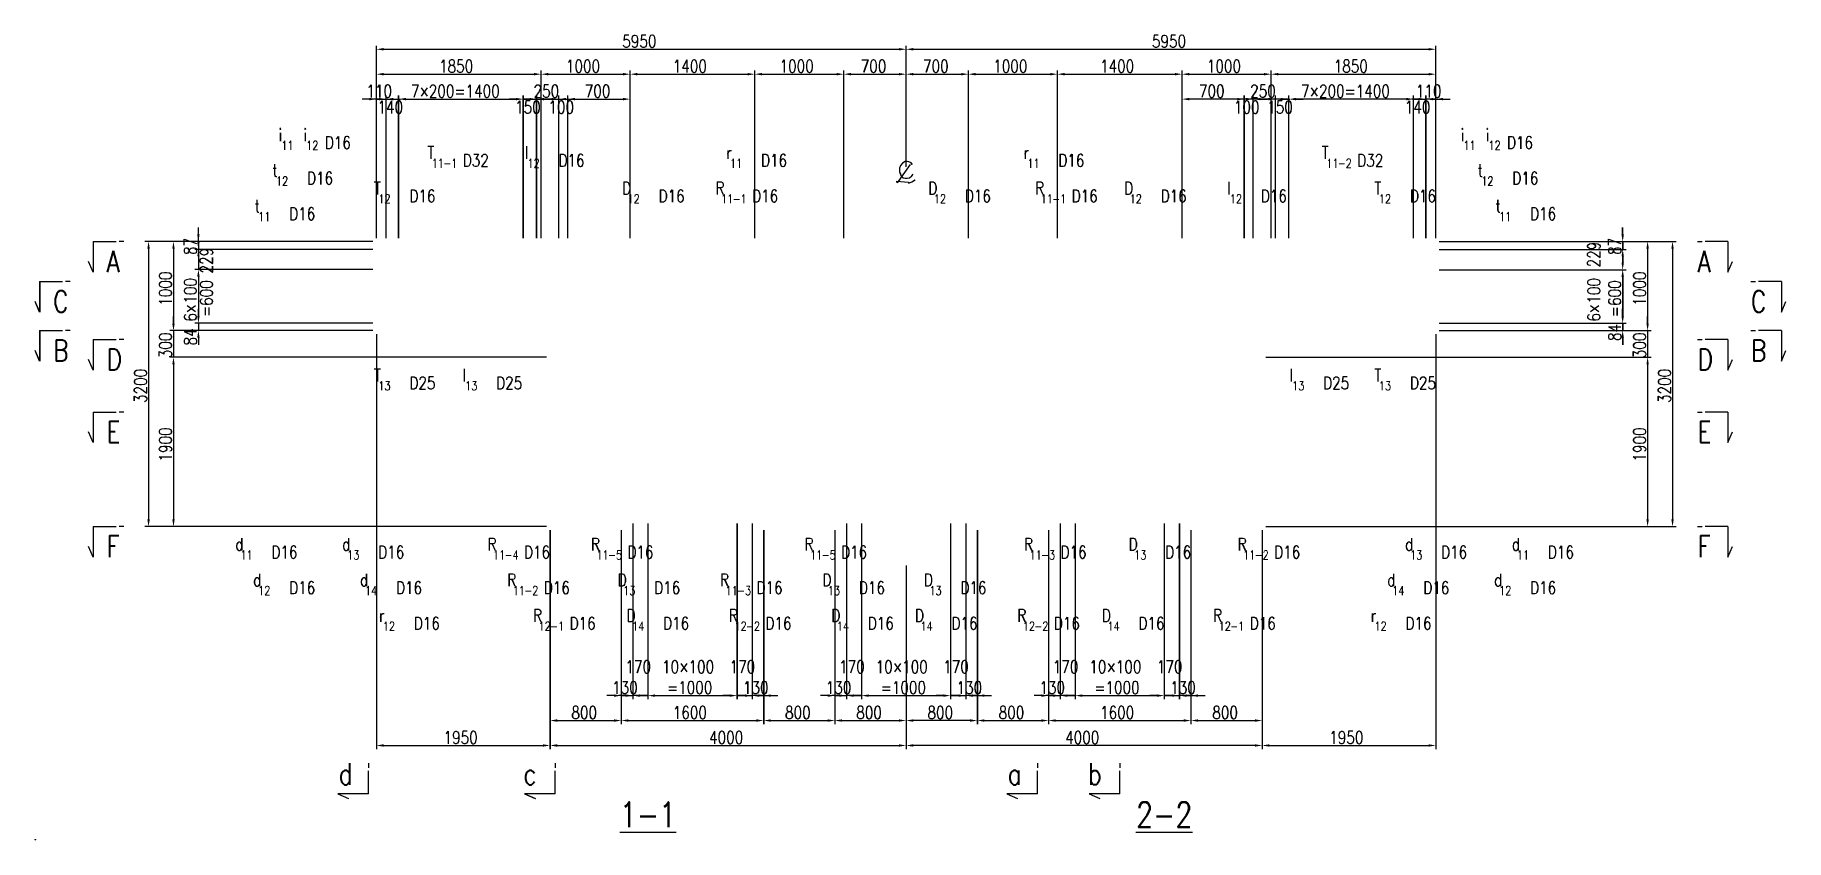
# Paper-space layout 'Layout3' of a CAD drawing. Header units: inches. Extents: x 1 to 19671, y 1 to 9042.
import ezdxf
from ezdxf.enums import TextEntityAlignment as Align

# ---------------------------------------------------------------- set-up
doc = ezdxf.new("R2010")
doc.units = ezdxf.units.IN
doc.header["$MEASUREMENT"] = 0
for name, color, linetype in [('DIM', 6, 'Continuous'), ('TEXT', 4, 'Continuous'), ('TITLE', 3, 'Continuous')]:
    doc.layers.add(name, color=color, linetype=linetype)
doc.styles.add('DIM-TEXT', font='ROMANS', dxfattribs={"width": 0.8, "bigfont": 'EXTFONT'})
doc.styles.add('romans', font='romans.shx', dxfattribs={"bigfont": 'extfont.shx'})

psp = doc.layouts.new('Layout3')

# ---------------------------------------------------------------- texts
at = {"layer": 'DIM', "color": 4, "style": 'DIM-TEXT', "width": 0.8}
for s, p in [('5950', (6598, 8902)), ('5950', (6598, 8902)), ('5950', (6598, 8902)), ('5950', (12548, 8902)), ('5950', (12548, 8902)), ('5950', (12548, 8902)), ('1850', (4540, 8622)), ('1850', (4540, 8622)), ('1850', (4540, 8622)), ('1000', (5965, 8622)), ('1000', (5965, 8622)), ('1000', (5965, 8622)), ('1400', (7165, 8622)), ('1400', (7165, 8622)), ('1400', (7165, 8622)), ('1000', (8365, 8622)), ('1000', (8365, 8622)), ('1000', (8365, 8622)), ('700', (9276, 8622)), ('700', (9277, 8622)), ('700', (9277, 8622)), ('700', (9976, 8622)), ('700', (9977, 8622)), ('700', (9977, 8622)), ('1000', (10765, 8622)), ('1000', (10765, 8622)), ('1000', (10765, 8622)), ('1400', (11965, 8622)), ('1400', (11965, 8622)), ('1400', (11965, 8622)), ('1000', (13165, 8622)), ('1000', (13165, 8622)), ('1000', (13165, 8622)), ('1850', (14590, 8622)), ('1850', (14590, 8622)), ('1850', (14590, 8622)), ('110', (3723, 8342)), ('110', (3724, 8342)), ('110', (3724, 8342)), ('7×200=1400', (4223, 8342)), ('7×200=1400', (4223, 8342)), ('7×200=1400', (4223, 8342)), ('250', (5601, 8342)), ('250', (5602, 8342)), ('250', (5602, 8342)), ('700', (6176, 8342)), ('700', (6177, 8342)), ('700', (6177, 8342)), ('700', (13076, 8342)), ('700', (13077, 8342)), ('700', (13077, 8342)), ('250', (13651, 8342)), ('250', (13652, 8342)), ('250', (13652, 8342)), ('7×200=1400', (14223, 8342)), ('7×200=1400', (14223, 8342)), ('7×200=1400', (14223, 8342)), ('110', (15513, 8342)), ('110', (15514, 8342)), ('110', (15514, 8342)), ('140', (3848, 8162)), ('140', (3849, 8162)), ('140', (3849, 8162)), ('150', (5393, 8162)), ('150', (5394, 8162)), ('150', (5394, 8162)), ('100', (5768, 8162)), ('100', (5769, 8162)), ('100', (5769, 8162)), ('100', (13468, 8162)), ('100', (13469, 8162)), ('100', (13469, 8162)), ('150', (13843, 8162)), ('150', (13844, 8162)), ('150', (13844, 8162)), ('140', (15388, 8162)), ('140', (15389, 8162)), ('140', (15389, 8162)), ('170', (6633, 1876)), ('170', (6634, 1876)), ('170', (6634, 1876)), ('10×100', (7044, 1876)), ('10×100', (7045, 1876)), ('10×100', (7045, 1876)), ('170', (7803, 1876)), ('170', (7804, 1876)), ('170', (7804, 1876)), ('170', (9033, 1876)), ('170', (9034, 1876)), ('170', (9034, 1876)), ('10×100', (9444, 1876)), ('10×100', (9445, 1876)), ('10×100', (9445, 1876)), ('170', (10203, 1876)), ('170', (10204, 1876)), ('170', (10204, 1876)), ('170', (11433, 1876)), ('170', (11434, 1876)), ('170', (11434, 1876)), ('10×100', (11844, 1876)), ('10×100', (11845, 1876)), ('10×100', (11845, 1876)), ('170', (12603, 1876)), ('170', (12604, 1876)), ('170', (12604, 1876)), ('130', (6483, 1642)), ('130', (6484, 1642)), ('130', (6484, 1642)), ('=1000', (7101, 1642)), ('=1000', (7101, 1642)), ('=1000', (7101, 1642)), ('130', (7953, 1642)), ('130', (7954, 1642)), ('130', (7954, 1642)), ('130', (8883, 1642)), ('130', (8884, 1642)), ('130', (8884, 1642)), ('=1000', (9501, 1642)), ('=1000', (9501, 1642)), ('=1000', (9501, 1642)), ('130', (10353, 1642)), ('130', (10354, 1642)), ('130', (10354, 1642)), ('130', (11283, 1642)), ('130', (11284, 1642)), ('130', (11284, 1642)), ('=1000', (11901, 1642)), ('=1000', (11901, 1642)), ('=1000', (11901, 1642)), ('130', (12753, 1642)), ('130', (12754, 1642)), ('130', (12754, 1642)), ('800', (6026, 1362)), ('800', (6027, 1362)), ('800', (6027, 1362)), ('1600', (7165, 1362)), ('1600', (7165, 1362)), ('1600', (7165, 1362)), ('800', (8426, 1362)), ('800', (8427, 1362)), ('800', (8427, 1362)), ('800', (9226, 1362)), ('800', (9227, 1362)), ('800', (9227, 1362)), ('800', (10026, 1362)), ('800', (10027, 1362)), ('800', (10027, 1362)), ('800', (10826, 1362)), ('800', (10827, 1362)), ('800', (10827, 1362)), ('1600', (11965, 1362)), ('1600', (11965, 1362)), ('1600', (11965, 1362)), ('800', (13226, 1362)), ('800', (13227, 1362)), ('800', (13227, 1362)), ('1950', (4590, 1082)), ('1950', (4590, 1082)), ('1950', (4590, 1082)), ('4000', (7573, 1082)), ('4000', (7573, 1082)), ('4000', (7573, 1082)), ('4000', (11573, 1082)), ('4000', (11573, 1082)), ('4000', (11573, 1082)), ('1950', (14540, 1082)), ('1950', (14540, 1082)), ('1950', (14540, 1082))]:
    psp.add_text(s, height=140, dxfattribs=at).set_placement(p)
for s, p in [('87', (1816, 6572)), ('87', (1817, 6572)), ('87', (1817, 6572)), ('229', (17583, 6433)), ('229', (17583, 6433)), ('229', (17583, 6433)), ('87', (17816, 6572)), ('87', (17817, 6572)), ('87', (17817, 6572)), ('229', (1996, 6364)), ('229', (1997, 6364)), ('229', (1997, 6364)), ('1000', (1536, 6001)), ('1000', (1537, 6001)), ('1000', (1537, 6001)), ('6×100', (1816, 5823)), ('6×100', (1817, 5823)), ('6×100', (1817, 5823)), ('6×100', (17583, 5823)), ('6×100', (17583, 5823)), ('6×100', (17583, 5823)), ('1000', (18096, 6001)), ('1000', (18097, 6001)), ('1000', (18097, 6001)), ('=600', (1996, 5875)), ('=600', (1997, 5875)), ('=600', (1997, 5875)), ('=600', (17816, 5874)), ('=600', (17817, 5874)), ('=600', (17817, 5874)), ('84', (1816, 5555)), ('84', (1817, 5555)), ('84', (1817, 5555)), ('84', (17816, 5605)), ('84', (17817, 5605)), ('84', (17817, 5605)), ('300', (1536, 5412)), ('300', (1537, 5412)), ('300', (1537, 5412)), ('300', (18096, 5412)), ('300', (18097, 5412)), ('300', (18097, 5412)), ('3200', (1256, 4909)), ('3200', (1257, 4909)), ('3200', (1257, 4909)), ('3200', (18376, 4909)), ('3200', (18377, 4909)), ('3200', (18377, 4909)), ('1900', (1536, 4251)), ('1900', (1537, 4251)), ('1900', (1537, 4251)), ('1900', (18096, 4251)), ('1900', (18097, 4251)), ('1900', (18097, 4251))]:
    psp.add_text(s, height=140, rotation=90, dxfattribs=at).set_placement(p)
at = {"layer": 'TEXT', "style": 'romans', "width": 0.8}
for s, height, p in [('i', 140, (2756, 7922)), ('i', 140, (2757, 7922)), ('i', 140, (2757, 7922)), ('i', 140, (3036, 7922)), ('i', 140, (3037, 7922)), ('i', 140, (3037, 7922)), ('i', 140, (16036, 7922)), ('i', 140, (16037, 7922)), ('i', 140, (16037, 7922)), ('i', 140, (16316, 7922)), ('i', 140, (16317, 7922)), ('i', 140, (16317, 7922)), ('11', 100, (2836, 7802)), ('11', 100, (2837, 7802)), ('11', 100, (2837, 7802)), ('12', 100, (3116, 7802)), ('12', 100, (3117, 7802)), ('12', 100, (3117, 7802)), ('T', 140, (4446, 7722)), ('T', 140, (4447, 7722)), ('T', 140, (4447, 7722)), ('I', 140, (5521, 7722)), ('I', 140, (5522, 7722)), ('I', 140, (5522, 7722)), ('r', 140, (7796, 7722)), ('r', 140, (7797, 7722)), ('r', 140, (7797, 7722)), ('r', 140, (11136, 7722)), ('r', 140, (11137, 7722)), ('r', 140, (11137, 7722)), ('T', 140, (14495, 7722)), ('T', 140, (14495, 7722)), ('T', 140, (14495, 7722)), ('11', 100, (16116, 7802)), ('11', 100, (16117, 7802)), ('11', 100, (16117, 7802)), ('12', 100, (16396, 7802)), ('12', 100, (16397, 7802)), ('12', 100, (16397, 7802)), ('t', 140, (2696, 7522)), ('t', 140, (2697, 7522)), ('t', 140, (2697, 7522)), ('11', 100, (4526, 7602)), ('11', 100, (4527, 7602)), ('11', 100, (4527, 7602)), ('-1', 100, (4666, 7602)), ('-1', 100, (4667, 7602)), ('-1', 100, (4667, 7602)), ('12', 100, (5601, 7602)), ('12', 100, (5602, 7602)), ('12', 100, (5602, 7602)), ('11', 100, (7876, 7602)), ('11', 100, (7877, 7602)), ('11', 100, (7877, 7602)), ('11', 100, (11216, 7602)), ('11', 100, (11217, 7602)), ('11', 100, (11217, 7602)), ('11', 100, (14575, 7602)), ('11', 100, (14575, 7602)), ('11', 100, (14575, 7602)), ('-2', 100, (14715, 7602)), ('-2', 100, (14715, 7602)), ('-2', 100, (14715, 7602)), ('t', 140, (16236, 7522)), ('t', 140, (16237, 7522)), ('t', 140, (16237, 7522)), ('12', 100, (2776, 7402)), ('12', 100, (2777, 7402)), ('12', 100, (2777, 7402)), ('T', 140, (3846, 7322)), ('T', 140, (3847, 7322)), ('T', 140, (3847, 7322)), ('D', 140, (6646, 7322)), ('D', 140, (6647, 7322)), ('D', 140, (6647, 7322)), ('R', 140, (7696, 7322)), ('R', 140, (7697, 7322)), ('R', 140, (7697, 7322)), ('D', 140, (10086, 7322)), ('D', 140, (10087, 7322)), ('D', 140, (10087, 7322)), ('R', 140, (11286, 7322)), ('R', 140, (11287, 7322)), ('R', 140, (11287, 7322)), ('D', 140, (12286, 7322)), ('D', 140, (12287, 7322)), ('D', 140, (12287, 7322)), ('I', 140, (13411, 7322)), ('I', 140, (13412, 7322)), ('I', 140, (13412, 7322)), ('T', 140, (15086, 7322)), ('T', 140, (15087, 7322)), ('T', 140, (15087, 7322)), ('12', 100, (16316, 7402)), ('12', 100, (16317, 7402)), ('12', 100, (16317, 7402)), ('t', 140, (2496, 7122)), ('t', 140, (2497, 7122)), ('t', 140, (2497, 7122)), ('12', 100, (3926, 7202)), ('12', 100, (3927, 7202)), ('12', 100, (3927, 7202)), ('12', 100, (6726, 7202)), ('12', 100, (6727, 7202)), ('12', 100, (6727, 7202)), ('11', 100, (7776, 7202)), ('11', 100, (7777, 7202)), ('11', 100, (7777, 7202)), ('-1', 100, (7916, 7202)), ('-1', 100, (7917, 7202)), ('-1', 100, (7917, 7202)), ('12', 100, (10166, 7202)), ('12', 100, (10167, 7202)), ('12', 100, (10167, 7202)), ('11', 100, (11366, 7202)), ('11', 100, (11367, 7202)), ('11', 100, (11367, 7202)), ('-1', 100, (11506, 7202)), ('-1', 100, (11507, 7202)), ('-1', 100, (11507, 7202)), ('12', 100, (12366, 7202)), ('12', 100, (12367, 7202)), ('12', 100, (12367, 7202)), ('12', 100, (13491, 7202)), ('12', 100, (13492, 7202)), ('12', 100, (13492, 7202)), ('12', 100, (15166, 7202)), ('12', 100, (15167, 7202)), ('12', 100, (15167, 7202)), ('t', 140, (16436, 7122)), ('t', 140, (16437, 7122)), ('t', 140, (16437, 7122)), ('11', 100, (2576, 7002)), ('11', 100, (2577, 7002)), ('11', 100, (2577, 7002)), ('11', 100, (16516, 7002)), ('11', 100, (16517, 7002)), ('11', 100, (16517, 7002)), ('T', 140, (3846, 5222)), ('T', 140, (3847, 5222)), ('T', 140, (3847, 5222)), ('13', 100, (3926, 5102)), ('13', 100, (3927, 5102)), ('13', 100, (3927, 5102)), ('I', 140, (4821, 5222)), ('I', 140, (4822, 5222)), ('I', 140, (4822, 5222)), ('13', 100, (4901, 5102)), ('13', 100, (4902, 5102)), ('13', 100, (4902, 5102)), ('I', 140, (14111, 5222)), ('I', 140, (14112, 5222)), ('I', 140, (14112, 5222)), ('13', 100, (14191, 5102)), ('13', 100, (14192, 5102)), ('13', 100, (14192, 5102)), ('T', 140, (15086, 5222)), ('T', 140, (15087, 5222)), ('T', 140, (15087, 5222)), ('13', 100, (15166, 5102)), ('13', 100, (15167, 5102)), ('13', 100, (15167, 5102)), ('d', 140, (2296, 3322)), ('d', 140, (2297, 3322)), ('d', 140, (2297, 3322)), ('d', 140, (3496, 3322)), ('d', 140, (3497, 3322)), ('d', 140, (3497, 3322)), ('R', 140, (5134, 3322)), ('R', 140, (5134, 3322)), ('R', 140, (5134, 3322)), ('R', 140, (6296, 3322)), ('R', 140, (6297, 3322)), ('R', 140, (6297, 3322)), ('R', 140, (8696, 3322)), ('R', 140, (8697, 3322)), ('R', 140, (8697, 3322)), ('R', 140, (11161, 3322)), ('R', 140, (11162, 3322)), ('R', 140, (11162, 3322)), ('D', 140, (12336, 3322)), ('D', 140, (12337, 3322)), ('D', 140, (12337, 3322)), ('R', 140, (13561, 3322)), ('R', 140, (13562, 3322)), ('R', 140, (13562, 3322)), ('d', 140, (15436, 3322)), ('d', 140, (15437, 3322)), ('d', 140, (15437, 3322)), ('d', 140, (16636, 3322)), ('d', 140, (16637, 3322)), ('d', 140, (16637, 3322)), ('11', 100, (2376, 3202)), ('11', 100, (2377, 3202)), ('11', 100, (2377, 3202)), ('13', 100, (3576, 3202)), ('13', 100, (3577, 3202)), ('13', 100, (3577, 3202)), ('11', 100, (5214, 3202)), ('11', 100, (5214, 3202)), ('11', 100, (5214, 3202)), ('-4', 100, (5354, 3202)), ('-4', 100, (5354, 3202)), ('-4', 100, (5354, 3202)), ('11', 100, (6376, 3202)), ('11', 100, (6377, 3202)), ('11', 100, (6377, 3202)), ('-5', 100, (6516, 3202)), ('-5', 100, (6517, 3202)), ('-5', 100, (6517, 3202)), ('11', 100, (8776, 3202)), ('11', 100, (8777, 3202)), ('11', 100, (8777, 3202)), ('-5', 100, (8916, 3202)), ('-5', 100, (8917, 3202)), ('-5', 100, (8917, 3202)), ('11', 100, (11241, 3202)), ('11', 100, (11242, 3202)), ('11', 100, (11242, 3202)), ('-3', 100, (11381, 3202)), ('-3', 100, (11382, 3202)), ('-3', 100, (11382, 3202)), ('13', 100, (12416, 3202)), ('13', 100, (12417, 3202)), ('13', 100, (12417, 3202)), ('11', 100, (13641, 3202)), ('11', 100, (13642, 3202)), ('11', 100, (13642, 3202)), ('-2', 100, (13781, 3202)), ('-2', 100, (13782, 3202)), ('-2', 100, (13782, 3202)), ('13', 100, (15516, 3202)), ('13', 100, (15517, 3202)), ('13', 100, (15517, 3202)), ('11', 100, (16716, 3202)), ('11', 100, (16717, 3202)), ('11', 100, (16717, 3202)), ('d', 140, (2496, 2922)), ('d', 140, (2497, 2922)), ('d', 140, (2497, 2922)), ('d', 140, (3696, 2922)), ('d', 140, (3697, 2922)), ('d', 140, (3697, 2922)), ('R', 140, (5356, 2922)), ('R', 140, (5357, 2922)), ('R', 140, (5357, 2922)), ('D', 140, (6596, 2922)), ('D', 140, (6597, 2922)), ('D', 140, (6597, 2922)), ('R', 140, (7746, 2922)), ('R', 140, (7747, 2922)), ('R', 140, (7747, 2922)), ('D', 140, (8896, 2922)), ('D', 140, (8897, 2922)), ('D', 140, (8897, 2922)), ('D', 140, (10036, 2922)), ('D', 140, (10037, 2922)), ('D', 140, (10037, 2922)), ('d', 140, (15236, 2922)), ('d', 140, (15237, 2922)), ('d', 140, (15237, 2922)), ('d', 140, (16436, 2922)), ('d', 140, (16437, 2922)), ('d', 140, (16437, 2922)), ('12', 100, (2576, 2802)), ('12', 100, (2577, 2802)), ('12', 100, (2577, 2802)), ('14', 100, (3776, 2802)), ('14', 100, (3777, 2802)), ('14', 100, (3777, 2802)), ('11', 100, (5436, 2802)), ('11', 100, (5437, 2802)), ('11', 100, (5437, 2802)), ('-2', 100, (5576, 2802)), ('-2', 100, (5577, 2802)), ('-2', 100, (5577, 2802)), ('13', 100, (6676, 2802)), ('13', 100, (6677, 2802)), ('13', 100, (6677, 2802)), ('11', 100, (7826, 2802)), ('11', 100, (7827, 2802)), ('11', 100, (7827, 2802)), ('-3', 100, (7966, 2802)), ('-3', 100, (7967, 2802)), ('-3', 100, (7967, 2802)), ('13', 100, (8976, 2802)), ('13', 100, (8977, 2802)), ('13', 100, (8977, 2802)), ('13', 100, (10116, 2802)), ('13', 100, (10117, 2802)), ('13', 100, (10117, 2802)), ('14', 100, (15316, 2802)), ('14', 100, (15317, 2802)), ('14', 100, (15317, 2802)), ('12', 100, (16516, 2802)), ('12', 100, (16517, 2802)), ('12', 100, (16517, 2802)), ('R', 140, (5646, 2522)), ('R', 140, (5647, 2522)), ('R', 140, (5647, 2522)), ('D', 140, (6696, 2522)), ('D', 140, (6697, 2522)), ('D', 140, (6697, 2522)), ('R', 140, (7846, 2522)), ('R', 140, (7847, 2522)), ('R', 140, (7847, 2522)), ('D', 140, (8996, 2522)), ('D', 140, (8997, 2522)), ('D', 140, (8997, 2522)), ('D', 140, (9936, 2522)), ('D', 140, (9937, 2522)), ('D', 140, (9937, 2522)), ('R', 140, (11086, 2522)), ('R', 140, (11087, 2522)), ('R', 140, (11087, 2522)), ('D', 140, (12036, 2522)), ('D', 140, (12037, 2522)), ('D', 140, (12037, 2522)), ('R', 140, (13286, 2522)), ('R', 140, (13287, 2522)), ('R', 140, (13287, 2522)), ('r', 140, (3896, 2522)), ('r', 140, (3897, 2522)), ('r', 140, (3897, 2522)), ('12', 100, (3976, 2402)), ('12', 100, (3977, 2402)), ('12', 100, (3977, 2402)), ('12', 100, (5726, 2402)), ('12', 100, (5727, 2402)), ('12', 100, (5727, 2402)), ('-1', 100, (5866, 2402)), ('-1', 100, (5867, 2402)), ('-1', 100, (5867, 2402)), ('14', 100, (6776, 2402)), ('14', 100, (6777, 2402)), ('14', 100, (6777, 2402)), ('12', 100, (7926, 2402)), ('12', 100, (7927, 2402)), ('12', 100, (7927, 2402)), ('-2', 100, (8066, 2402)), ('-2', 100, (8067, 2402)), ('-2', 100, (8067, 2402)), ('14', 100, (9076, 2402)), ('14', 100, (9077, 2402)), ('14', 100, (9077, 2402)), ('14', 100, (10016, 2402)), ('14', 100, (10017, 2402)), ('14', 100, (10017, 2402)), ('12', 100, (11166, 2402)), ('12', 100, (11167, 2402)), ('12', 100, (11167, 2402)), ('-2', 100, (11306, 2402)), ('-2', 100, (11307, 2402)), ('-2', 100, (11307, 2402)), ('14', 100, (12116, 2402)), ('14', 100, (12117, 2402)), ('14', 100, (12117, 2402)), ('12', 100, (13366, 2402)), ('12', 100, (13367, 2402)), ('12', 100, (13367, 2402)), ('-1', 100, (13506, 2402)), ('-1', 100, (13507, 2402)), ('-1', 100, (13507, 2402)), ('r', 140, (15036, 2522)), ('r', 140, (15037, 2522)), ('r', 140, (15037, 2522)), ('12', 100, (15116, 2402)), ('12', 100, (15117, 2402)), ('12', 100, (15117, 2402))]:
    psp.add_text(s, height=height, rotation=0.0001, dxfattribs=at).set_placement(p, align=Align.MIDDLE)
for s, p in [('D16', (3256, 7722)), ('D16', (3257, 7722)), ('D16', (3257, 7722)), ('D16', (16536, 7722)), ('D16', (16537, 7722)), ('D16', (16537, 7722)), ('D32', (4806, 7522)), ('D32', (4807, 7522)), ('D32', (4807, 7522)), ('D16', (5881, 7522)), ('D16', (5882, 7522)), ('D16', (5882, 7522)), ('D16', (8156, 7522)), ('D16', (8157, 7522)), ('D16', (8157, 7522)), ('D16', (11496, 7522)), ('D16', (11497, 7522)), ('D16', (11497, 7522)), ('D32', (14855, 7522)), ('D32', (14855, 7522)), ('D32', (14855, 7522)), ('D16', (3056, 7322)), ('D16', (3057, 7322)), ('D16', (3057, 7322)), ('D16', (16596, 7322)), ('D16', (16597, 7322)), ('D16', (16597, 7322)), ('D16', (4206, 7122)), ('D16', (4207, 7122)), ('D16', (4207, 7122)), ('D16', (7006, 7122)), ('D16', (7007, 7122)), ('D16', (7007, 7122)), ('D16', (8056, 7122)), ('D16', (8057, 7122)), ('D16', (8057, 7122)), ('D16', (10446, 7122)), ('D16', (10447, 7122)), ('D16', (10447, 7122)), ('D16', (11646, 7122)), ('D16', (11647, 7122)), ('D16', (11647, 7122)), ('D16', (12646, 7122)), ('D16', (12647, 7122)), ('D16', (12647, 7122)), ('D16', (13771, 7122)), ('D16', (13772, 7122)), ('D16', (13772, 7122)), ('D16', (15446, 7122)), ('D16', (15447, 7122)), ('D16', (15447, 7122)), ('D16', (2856, 6922)), ('D16', (2857, 6922)), ('D16', (2857, 6922)), ('D16', (16796, 6922)), ('D16', (16797, 6922)), ('D16', (16797, 6922)), ('D25', (4206, 5022)), ('D25', (4207, 5022)), ('D25', (4207, 5022)), ('D25', (5181, 5022)), ('D25', (5182, 5022)), ('D25', (5182, 5022)), ('D25', (14471, 5022)), ('D25', (14472, 5022)), ('D25', (14472, 5022)), ('D25', (15446, 5022)), ('D25', (15447, 5022)), ('D25', (15447, 5022)), ('D16', (2656, 3122)), ('D16', (2657, 3122)), ('D16', (2657, 3122)), ('D16', (3856, 3122)), ('D16', (3857, 3122)), ('D16', (3857, 3122)), ('D16', (5494, 3122)), ('D16', (5494, 3122)), ('D16', (5494, 3122)), ('D16', (6656, 3122)), ('D16', (6657, 3122)), ('D16', (6657, 3122)), ('D16', (9056, 3122)), ('D16', (9057, 3122)), ('D16', (9057, 3122)), ('D16', (11521, 3122)), ('D16', (11522, 3122)), ('D16', (11522, 3122)), ('D16', (12696, 3122)), ('D16', (12697, 3122)), ('D16', (12697, 3122)), ('D16', (13921, 3122)), ('D16', (13922, 3122)), ('D16', (13922, 3122)), ('D16', (15796, 3122)), ('D16', (15797, 3122)), ('D16', (15797, 3122)), ('D16', (16996, 3122)), ('D16', (16997, 3122)), ('D16', (16997, 3122)), ('D16', (2856, 2722)), ('D16', (2857, 2722)), ('D16', (2857, 2722)), ('D16', (4056, 2722)), ('D16', (4057, 2722)), ('D16', (4057, 2722)), ('D16', (5716, 2722)), ('D16', (5717, 2722)), ('D16', (5717, 2722)), ('D16', (6956, 2722)), ('D16', (6957, 2722)), ('D16', (6957, 2722)), ('D16', (8106, 2722)), ('D16', (8107, 2722)), ('D16', (8107, 2722)), ('D16', (9256, 2722)), ('D16', (9257, 2722)), ('D16', (9257, 2722)), ('D16', (10396, 2722)), ('D16', (10397, 2722)), ('D16', (10397, 2722)), ('D16', (15596, 2722)), ('D16', (15597, 2722)), ('D16', (15597, 2722)), ('D16', (16796, 2722)), ('D16', (16797, 2722)), ('D16', (16797, 2722)), ('D16', (4256, 2322)), ('D16', (4257, 2322)), ('D16', (4257, 2322)), ('D16', (6006, 2322)), ('D16', (6007, 2322)), ('D16', (6007, 2322)), ('D16', (7056, 2322)), ('D16', (7057, 2322)), ('D16', (7057, 2322)), ('D16', (8206, 2322)), ('D16', (8207, 2322)), ('D16', (8207, 2322)), ('D16', (9356, 2322)), ('D16', (9357, 2322)), ('D16', (9357, 2322)), ('D16', (10296, 2322)), ('D16', (10297, 2322)), ('D16', (10297, 2322)), ('D16', (11446, 2322)), ('D16', (11447, 2322)), ('D16', (11447, 2322)), ('D16', (12396, 2322)), ('D16', (12397, 2322)), ('D16', (12397, 2322)), ('D16', (13646, 2322)), ('D16', (13647, 2322)), ('D16', (13647, 2322)), ('D16', (15396, 2322)), ('D16', (15397, 2322)), ('D16', (15397, 2322))]:
    psp.add_text(s, height=140, rotation=0.0001, dxfattribs=at).set_placement(p, align=Align.BOTTOM_LEFT)
at = {"layer": 'TITLE', "ltscale": 50, "style": 'romans', "width": 0.8}
for s, p in [('A', (804, 6379)), ('A', (804, 6379)), ('A', (804, 6379)), ('A', (18676, 6379)), ('A', (18677, 6379)), ('A', (18677, 6379)), ('C', (204, 5929)), ('C', (204, 5929)), ('C', (204, 5929)), ('C', (19276, 5929)), ('C', (19277, 5929)), ('C', (19277, 5929)), ('B', (204, 5379)), ('B', (204, 5379)), ('B', (204, 5379)), ('D', (804, 5279)), ('D', (804, 5279)), ('D', (804, 5279)), ('D', (18676, 5279)), ('D', (18677, 5279)), ('D', (18677, 5279)), ('B', (19276, 5379)), ('B', (19277, 5379)), ('B', (19277, 5379)), ('E', (804, 4464)), ('E', (804, 4464)), ('E', (804, 4464)), ('E', (18676, 4464)), ('E', (18677, 4464)), ('E', (18677, 4464)), ('F', (804, 3179)), ('F', (804, 3179)), ('F', (804, 3179)), ('F', (18676, 3179)), ('F', (18677, 3179)), ('F', (18677, 3179)), ('d', (3412, 622)), ('d', (3412, 622)), ('d', (3412, 622)), ('b', (11829, 622)), ('b', (11829, 622)), ('b', (11829, 622)), ('c', (5487, 622)), ('c', (5487, 622)), ('c', (5487, 622)), ('a', (10927, 622)), ('a', (10927, 622)), ('a', (10927, 622))]:
    psp.add_text(s, height=240, dxfattribs=at).set_placement(p)
at = {"layer": 'TITLE', "style": 'romans', "width": 0.8}
for s, p in [('%%U1-1', (6886, 62)), ('%%U1-1', (6887, 62)), ('%%U1-1', (6887, 62)), ('%%U2-2', (12686, 62)), ('%%U2-2', (12687, 62)), ('%%U2-2', (12687, 62))]:
    psp.add_text(s, height=280, dxfattribs=at).set_placement(p, align=Align.BOTTOM_CENTER)

# ---------------------------------------------------------------- linework, layer by layer
at = {"layer": 'DIM'}
for p, q in [((3836, 6762), (3836, 8922)), ((3837, 6762), (3837, 8922)), ((3837, 6762), (3837, 8922)), ((3916, 8882), (9706, 8882)), ((3917, 8882), (9707, 8882)), ((3917, 8882), (9707, 8882)), ((9786, 7562), (9786, 8922)), ((9786, 7562), (9786, 8922)), ((9787, 7562), (9787, 8922)), ((9787, 7562), (9787, 8922)), ((9787, 7562), (9787, 8922)), ((9787, 7562), (9787, 8922)), ((9866, 8882), (15656, 8882)), ((9867, 8882), (15657, 8882)), ((9867, 8882), (15657, 8882)), ((15736, 6762), (15736, 8922)), ((15737, 6762), (15737, 8922)), ((15737, 6762), (15737, 8922)), ((3836, 6762), (3836, 8642)), ((3837, 6762), (3837, 8642)), ((3837, 6762), (3837, 8642)), ((3916, 8602), (5606, 8602)), ((3917, 8602), (5607, 8602)), ((3917, 8602), (5607, 8602)), ((5686, 6762), (5686, 8642)), ((5686, 6762), (5686, 8642)), ((5687, 6762), (5687, 8642)), ((5687, 6762), (5687, 8642)), ((5687, 6762), (5687, 8642)), ((5687, 6762), (5687, 8642)), ((5766, 8602), (6606, 8602)), ((5767, 8602), (6607, 8602)), ((5767, 8602), (6607, 8602)), ((6686, 6762), (6686, 8642)), ((6686, 6762), (6686, 8642)), ((6687, 6762), (6687, 8642)), ((6687, 6762), (6687, 8642)), ((6687, 6762), (6687, 8642)), ((6687, 6762), (6687, 8642)), ((6766, 8602), (8006, 8602)), ((6767, 8602), (8007, 8602)), ((6767, 8602), (8007, 8602)), ((8086, 6762), (8086, 8642)), ((8086, 6762), (8086, 8642)), ((8087, 6762), (8087, 8642)), ((8087, 6762), (8087, 8642)), ((8087, 6762), (8087, 8642)), ((8087, 6762), (8087, 8642)), ((8166, 8602), (9006, 8602)), ((8167, 8602), (9007, 8602)), ((8167, 8602), (9007, 8602)), ((9086, 6762), (9086, 8642)), ((9086, 6762), (9086, 8642)), ((9087, 6762), (9087, 8642)), ((9087, 6762), (9087, 8642)), ((9087, 6762), (9087, 8642)), ((9087, 6762), (9087, 8642)), ((9166, 8602), (9706, 8602)), ((9167, 8602), (9707, 8602)), ((9167, 8602), (9707, 8602)), ((9786, 7562), (9786, 8642)), ((9786, 7562), (9786, 8642)), ((9787, 7562), (9787, 8642)), ((9787, 7562), (9787, 8642)), ((9787, 7562), (9787, 8642)), ((9787, 7562), (9787, 8642)), ((9866, 8602), (10406, 8602)), ((9867, 8602), (10407, 8602)), ((9867, 8602), (10407, 8602)), ((10486, 6762), (10486, 8642)), ((10486, 6762), (10486, 8642)), ((10487, 6762), (10487, 8642)), ((10487, 6762), (10487, 8642)), ((10487, 6762), (10487, 8642)), ((10487, 6762), (10487, 8642)), ((10566, 8602), (11406, 8602)), ((10567, 8602), (11407, 8602)), ((10567, 8602), (11407, 8602)), ((11486, 6762), (11486, 8642)), ((11486, 6762), (11486, 8642)), ((11487, 6762), (11487, 8642)), ((11487, 6762), (11487, 8642)), ((11487, 6762), (11487, 8642)), ((11487, 6762), (11487, 8642)), ((11566, 8602), (12806, 8602)), ((11567, 8602), (12807, 8602)), ((11567, 8602), (12807, 8602)), ((12886, 6762), (12886, 8642)), ((12886, 6762), (12886, 8642)), ((12887, 6762), (12887, 8642)), ((12887, 6762), (12887, 8642)), ((12887, 6762), (12887, 8642)), ((12887, 6762), (12887, 8642)), ((12966, 8602), (13806, 8602)), ((12967, 8602), (13807, 8602)), ((12967, 8602), (13807, 8602)), ((13886, 6762), (13886, 8642)), ((13886, 6762), (13886, 8642)), ((13887, 6762), (13887, 8642)), ((13887, 6762), (13887, 8642)), ((13887, 6762), (13887, 8642)), ((13887, 6762), (13887, 8642)), ((13966, 8602), (15656, 8602)), ((13967, 8602), (15657, 8602)), ((13967, 8602), (15657, 8602)), ((15736, 6762), (15736, 8642)), ((15737, 6762), (15737, 8642)), ((15737, 6762), (15737, 8642)), ((3756, 8322), (3676, 8322)), ((3757, 8322), (3677, 8322)), ((3757, 8322), (3677, 8322)), ((3866, 8322), (3786, 8322)), ((3867, 8322), (3787, 8322)), ((3867, 8322), (3787, 8322)), ((3836, 6762), (3836, 8362)), ((3836, 8322), (3946, 8322)), ((3837, 6762), (3837, 8362)), ((3837, 6762), (3837, 8362)), ((3837, 8322), (3947, 8322)), ((3837, 8322), (3947, 8322)), ((3946, 6762), (3946, 8362)), ((3946, 6762), (3946, 8362)), ((3946, 8322), (4086, 8322)), ((3947, 6762), (3947, 8362)), ((3947, 6762), (3947, 8362)), ((3947, 6762), (3947, 8362)), ((3947, 6762), (3947, 8362)), ((3947, 8322), (4087, 8322)), ((3947, 8322), (4087, 8322)), ((4026, 8322), (4106, 8322)), ((4027, 8322), (4107, 8322)), ((4027, 8322), (4107, 8322)), ((4086, 6762), (4086, 8362)), ((4086, 6762), (4086, 8362)), ((4087, 6762), (4087, 8362)), ((4087, 6762), (4087, 8362)), ((4087, 6762), (4087, 8362)), ((4087, 6762), (4087, 8362)), ((4166, 8322), (5406, 8322)), ((4166, 8322), (4246, 8322)), ((4167, 8322), (5407, 8322)), ((4167, 8322), (4247, 8322)), ((4167, 8322), (5407, 8322)), ((4167, 8322), (4247, 8322)), ((5406, 8322), (5326, 8322)), ((5407, 8322), (5327, 8322)), ((5407, 8322), (5327, 8322)), ((5556, 8322), (5476, 8322)), ((5557, 8322), (5477, 8322)), ((5557, 8322), (5477, 8322)), ((5486, 6762), (5486, 8362)), ((5486, 6762), (5486, 8362)), ((5486, 8322), (5636, 8322)), ((5487, 6762), (5487, 8362)), ((5487, 6762), (5487, 8362)), ((5487, 6762), (5487, 8362)), ((5487, 6762), (5487, 8362)), ((5487, 8322), (5637, 8322)), ((5487, 8322), (5637, 8322)), ((5636, 6762), (5636, 8362)), ((5636, 6762), (5636, 8362)), ((5636, 8322), (5886, 8322)), ((5637, 6762), (5637, 8362)), ((5637, 6762), (5637, 8362)), ((5637, 6762), (5637, 8362)), ((5637, 6762), (5637, 8362)), ((5637, 8322), (5887, 8322)), ((5637, 8322), (5887, 8322)), ((5716, 8322), (5796, 8322)), ((5717, 8322), (5797, 8322)), ((5717, 8322), (5797, 8322)), ((5806, 8322), (5726, 8322)), ((5807, 8322), (5727, 8322)), ((5807, 8322), (5727, 8322)), ((5886, 6762), (5886, 8362)), ((5886, 6762), (5886, 8362)), ((5886, 8322), (5986, 8322)), ((5887, 6762), (5887, 8362)), ((5887, 6762), (5887, 8362)), ((5887, 6762), (5887, 8362)), ((5887, 6762), (5887, 8362)), ((5887, 8322), (5987, 8322)), ((5887, 8322), (5987, 8322)), ((5966, 8322), (6046, 8322)), ((5967, 8322), (6047, 8322)), ((5967, 8322), (6047, 8322)), ((5986, 6762), (5986, 8362)), ((5986, 6762), (5986, 8362)), ((5987, 6762), (5987, 8362)), ((5987, 6762), (5987, 8362)), ((5987, 6762), (5987, 8362)), ((5987, 6762), (5987, 8362)), ((6066, 8322), (6606, 8322)), ((6066, 8322), (6146, 8322)), ((6067, 8322), (6607, 8322)), ((6067, 8322), (6147, 8322)), ((6067, 8322), (6607, 8322)), ((6067, 8322), (6147, 8322)), ((6686, 6762), (6686, 8362)), ((6687, 6762), (6687, 8362)), ((6687, 6762), (6687, 8362)), ((12886, 6762), (12886, 8362)), ((12887, 6762), (12887, 8362)), ((12887, 6762), (12887, 8362)), ((13506, 8322), (12966, 8322)), ((13507, 8322), (12967, 8322)), ((13507, 8322), (12967, 8322)), ((13506, 8322), (13426, 8322)), ((13507, 8322), (13427, 8322)), ((13507, 8322), (13427, 8322)), ((13606, 8322), (13526, 8322)), ((13607, 8322), (13527, 8322)), ((13607, 8322), (13527, 8322)), ((13586, 6762), (13586, 8362)), ((13586, 6762), (13586, 8362)), ((13686, 8322), (13586, 8322)), ((13587, 6762), (13587, 8362)), ((13587, 6762), (13587, 8362)), ((13587, 6762), (13587, 8362)), ((13587, 6762), (13587, 8362)), ((13687, 8322), (13587, 8322)), ((13687, 8322), (13587, 8322)), ((13686, 6762), (13686, 8362)), ((13686, 6762), (13686, 8362)), ((13936, 8322), (13686, 8322)), ((13687, 6762), (13687, 8362)), ((13687, 6762), (13687, 8362)), ((13687, 6762), (13687, 8362)), ((13687, 6762), (13687, 8362)), ((13937, 8322), (13687, 8322)), ((13937, 8322), (13687, 8322)), ((13766, 8322), (13846, 8322)), ((13767, 8322), (13847, 8322)), ((13767, 8322), (13847, 8322)), ((13856, 8322), (13776, 8322)), ((13857, 8322), (13777, 8322)), ((13857, 8322), (13777, 8322)), ((13936, 6762), (13936, 8362)), ((13936, 6762), (13936, 8362)), ((14086, 8322), (13936, 8322)), ((13937, 6762), (13937, 8362)), ((13937, 6762), (13937, 8362)), ((13937, 6762), (13937, 8362)), ((13937, 6762), (13937, 8362)), ((14087, 8322), (13937, 8322)), ((14087, 8322), (13937, 8322)), ((14016, 8322), (14096, 8322)), ((14017, 8322), (14097, 8322)), ((14017, 8322), (14097, 8322)), ((14086, 6762), (14086, 8362)), ((14086, 6762), (14086, 8362)), ((14087, 6762), (14087, 8362)), ((14087, 6762), (14087, 8362)), ((14087, 6762), (14087, 8362)), ((14087, 6762), (14087, 8362)), ((15406, 8322), (14166, 8322)), ((14166, 8322), (14246, 8322)), ((15407, 8322), (14167, 8322)), ((14167, 8322), (14247, 8322)), ((15407, 8322), (14167, 8322)), ((14167, 8322), (14247, 8322)), ((15406, 8322), (15326, 8322)), ((15407, 8322), (15327, 8322)), ((15407, 8322), (15327, 8322)), ((15546, 8322), (15466, 8322)), ((15547, 8322), (15467, 8322)), ((15547, 8322), (15467, 8322)), ((15486, 6762), (15486, 8362)), ((15486, 6762), (15486, 8362)), ((15486, 8322), (15626, 8322)), ((15487, 6762), (15487, 8362)), ((15487, 6762), (15487, 8362)), ((15487, 6762), (15487, 8362)), ((15487, 6762), (15487, 8362)), ((15487, 8322), (15627, 8322)), ((15487, 8322), (15627, 8322)), ((15626, 6762), (15626, 8362)), ((15626, 6762), (15626, 8362)), ((15736, 8322), (15626, 8322)), ((15627, 6762), (15627, 8362)), ((15627, 6762), (15627, 8362)), ((15627, 6762), (15627, 8362)), ((15627, 6762), (15627, 8362)), ((15737, 8322), (15627, 8322)), ((15737, 8322), (15627, 8322)), ((15706, 8322), (15786, 8322)), ((15707, 8322), (15787, 8322)), ((15707, 8322), (15787, 8322)), ((15736, 6762), (15736, 8362)), ((15737, 6762), (15737, 8362)), ((15737, 6762), (15737, 8362)), ((15816, 8322), (15896, 8322)), ((15817, 8322), (15897, 8322)), ((15817, 8322), (15897, 8322)), ((3796, 6722), (1236, 6722)), ((3797, 6722), (1237, 6722)), ((3797, 6722), (1237, 6722)), ((3796, 6722), (1516, 6722)), ((3797, 6722), (1517, 6722)), ((3797, 6722), (1517, 6722)), ((3796, 6722), (1796, 6722)), ((3797, 6722), (1797, 6722)), ((3797, 6722), (1797, 6722)), ((1836, 6802), (1836, 6882)), ((1836, 6715), (1836, 6795)), ((1836, 6722), (1836, 6635)), ((1837, 6802), (1837, 6882)), ((1837, 6802), (1837, 6882)), ((1837, 6715), (1837, 6795)), ((1837, 6715), (1837, 6795)), ((1837, 6722), (1837, 6635)), ((1837, 6722), (1837, 6635)), ((15776, 6722), (18436, 6722)), ((15776, 6722), (18156, 6722)), ((15776, 6722), (17876, 6722)), ((15777, 6722), (18437, 6722)), ((15777, 6722), (18157, 6722)), ((15777, 6722), (17877, 6722)), ((15777, 6722), (18437, 6722)), ((15777, 6722), (18157, 6722)), ((15777, 6722), (17877, 6722)), ((17836, 6802), (17836, 6882)), ((17836, 6722), (17836, 6635)), ((17837, 6802), (17837, 6882)), ((17837, 6802), (17837, 6882)), ((17837, 6722), (17837, 6635)), ((17837, 6722), (17837, 6635)), ((1276, 6642), (1276, 3602)), ((1277, 6642), (1277, 3602)), ((1277, 6642), (1277, 3602)), ((1556, 6642), (1556, 5802)), ((1557, 6642), (1557, 5802)), ((1557, 6642), (1557, 5802)), ((3796, 6635), (1796, 6635)), ((3796, 6635), (1796, 6635)), ((3797, 6635), (1797, 6635)), ((3797, 6635), (1797, 6635)), ((3797, 6635), (1797, 6635)), ((3797, 6635), (1797, 6635)), ((1836, 6635), (1836, 6407)), ((1836, 6555), (1836, 6475)), ((1837, 6635), (1837, 6407)), ((1837, 6635), (1837, 6407)), ((1837, 6555), (1837, 6475)), ((1837, 6555), (1837, 6475)), ((15776, 6635), (17876, 6635)), ((15776, 6635), (17876, 6635)), ((15777, 6635), (17877, 6635)), ((15777, 6635), (17877, 6635)), ((15777, 6635), (17877, 6635)), ((15777, 6635), (17877, 6635)), ((17836, 6555), (17836, 6475)), ((17836, 6555), (17836, 6486)), ((17837, 6555), (17837, 6475)), ((17837, 6555), (17837, 6486)), ((17837, 6555), (17837, 6475)), ((17837, 6555), (17837, 6486)), ((18116, 6642), (18116, 5802)), ((18117, 6642), (18117, 5802)), ((18117, 6642), (18117, 5802)), ((18396, 6642), (18396, 3602)), ((18397, 6642), (18397, 3602)), ((18397, 6642), (18397, 3602)), ((3796, 6407), (1796, 6407)), ((3796, 6407), (1796, 6407)), ((3797, 6407), (1797, 6407)), ((3797, 6407), (1797, 6407)), ((3797, 6407), (1797, 6407)), ((3797, 6407), (1797, 6407)), ((1836, 6327), (1836, 6247)), ((1836, 6327), (1836, 5887)), ((1837, 6327), (1837, 6247)), ((1837, 6327), (1837, 5887)), ((1837, 6327), (1837, 6247)), ((1837, 6327), (1837, 5887)), ((15776, 6406), (17876, 6406)), ((15776, 6406), (17876, 6406)), ((15777, 6406), (17877, 6406)), ((15777, 6406), (17877, 6406)), ((15777, 6406), (17877, 6406)), ((15777, 6406), (17877, 6406)), ((17836, 6326), (17836, 5886)), ((17837, 6326), (17837, 5886)), ((17837, 6326), (17837, 5886)), ((1836, 5887), (1836, 5967)), ((1837, 5887), (1837, 5967)), ((1837, 5887), (1837, 5967)), ((17836, 5886), (17836, 5966)), ((17837, 5886), (17837, 5966)), ((17837, 5886), (17837, 5966)), ((3796, 5722), (1516, 5722)), ((3796, 5722), (1516, 5722)), ((3797, 5722), (1517, 5722)), ((3797, 5722), (1517, 5722)), ((3797, 5722), (1517, 5722)), ((3797, 5722), (1517, 5722)), ((1556, 5802), (1556, 5882)), ((1556, 5722), (1556, 5422)), ((1557, 5802), (1557, 5882)), ((1557, 5802), (1557, 5882)), ((1557, 5722), (1557, 5422)), ((1557, 5722), (1557, 5422)), ((3796, 5807), (1796, 5807)), ((3796, 5807), (1796, 5807)), ((3796, 5722), (1796, 5722)), ((3797, 5807), (1797, 5807)), ((3797, 5807), (1797, 5807)), ((3797, 5807), (1797, 5807)), ((3797, 5807), (1797, 5807)), ((3797, 5722), (1797, 5722)), ((3797, 5722), (1797, 5722)), ((1836, 5807), (1836, 5722)), ((1837, 5807), (1837, 5722)), ((1837, 5807), (1837, 5722)), ((15776, 5806), (17876, 5806)), ((15776, 5806), (17876, 5806)), ((15776, 5722), (18156, 5722)), ((15776, 5722), (18156, 5722)), ((15776, 5722), (17876, 5722)), ((15777, 5806), (17877, 5806)), ((15777, 5806), (17877, 5806)), ((15777, 5806), (17877, 5806)), ((15777, 5806), (17877, 5806)), ((15777, 5722), (18157, 5722)), ((15777, 5722), (18157, 5722)), ((15777, 5722), (17877, 5722)), ((15777, 5722), (18157, 5722)), ((15777, 5722), (18157, 5722)), ((15777, 5722), (17877, 5722)), ((17836, 5806), (17836, 5722)), ((17837, 5806), (17837, 5722)), ((17837, 5806), (17837, 5722)), ((18116, 5802), (18116, 5882)), ((18116, 5722), (18116, 5422)), ((18117, 5802), (18117, 5882)), ((18117, 5802), (18117, 5882)), ((18117, 5722), (18117, 5422)), ((18117, 5722), (18117, 5422)), ((1836, 5642), (1836, 5562)), ((1837, 5642), (1837, 5562)), ((1837, 5642), (1837, 5562)), ((3836, 5682), (3836, 1022)), ((3837, 5682), (3837, 1022)), ((3837, 5682), (3837, 1022)), ((15736, 5682), (15736, 1022)), ((15737, 5682), (15737, 1022)), ((15737, 5682), (15737, 1022)), ((17836, 5642), (17836, 5562)), ((17837, 5642), (17837, 5562)), ((17837, 5642), (17837, 5562)), ((5746, 5422), (1516, 5422)), ((5746, 5422), (1516, 5422)), ((5747, 5422), (1517, 5422)), ((5747, 5422), (1517, 5422)), ((5747, 5422), (1517, 5422)), ((5747, 5422), (1517, 5422)), ((1556, 5342), (1556, 3602)), ((1556, 5342), (1556, 5262)), ((1557, 5342), (1557, 3602)), ((1557, 5342), (1557, 5262)), ((1557, 5342), (1557, 3602)), ((1557, 5342), (1557, 5262)), ((13826, 5422), (18156, 5422)), ((13826, 5422), (18156, 5422)), ((13827, 5422), (18157, 5422)), ((13827, 5422), (18157, 5422)), ((13827, 5422), (18157, 5422)), ((13827, 5422), (18157, 5422)), ((18116, 5342), (18116, 3602)), ((18116, 5342), (18116, 5262)), ((18117, 5342), (18117, 3602)), ((18117, 5342), (18117, 5262)), ((18117, 5342), (18117, 3602)), ((18117, 5342), (18117, 5262)), ((6716, 3556), (6716, 1582)), ((6716, 3556), (6716, 1582)), ((6717, 3556), (6717, 1582)), ((6717, 3556), (6717, 1582)), ((6717, 3556), (6717, 1582)), ((6717, 3556), (6717, 1582)), ((6886, 3556), (6886, 1582)), ((6886, 3556), (6886, 1582)), ((6887, 3556), (6887, 1582)), ((6887, 3556), (6887, 1582)), ((6887, 3556), (6887, 1582)), ((6887, 3556), (6887, 1582)), ((7886, 3556), (7886, 1582)), ((7886, 3556), (7886, 1582)), ((7887, 3556), (7887, 1582)), ((7887, 3556), (7887, 1582)), ((7887, 3556), (7887, 1582)), ((7887, 3556), (7887, 1582)), ((8056, 3556), (8056, 1582)), ((8056, 3556), (8056, 1582)), ((8057, 3556), (8057, 1582)), ((8057, 3556), (8057, 1582)), ((8057, 3556), (8057, 1582)), ((8057, 3556), (8057, 1582)), ((9116, 3556), (9116, 1582)), ((9116, 3556), (9116, 1582)), ((9117, 3556), (9117, 1582)), ((9117, 3556), (9117, 1582)), ((9117, 3556), (9117, 1582)), ((9117, 3556), (9117, 1582)), ((9286, 3556), (9286, 1582)), ((9286, 3556), (9286, 1582)), ((9287, 3556), (9287, 1582)), ((9287, 3556), (9287, 1582)), ((9287, 3556), (9287, 1582)), ((9287, 3556), (9287, 1582)), ((10286, 3556), (10286, 1582)), ((10286, 3556), (10286, 1582)), ((10287, 3556), (10287, 1582)), ((10287, 3556), (10287, 1582)), ((10287, 3556), (10287, 1582)), ((10287, 3556), (10287, 1582)), ((10456, 3556), (10456, 1582)), ((10456, 3556), (10456, 1582)), ((10457, 3556), (10457, 1582)), ((10457, 3556), (10457, 1582)), ((10457, 3556), (10457, 1582)), ((10457, 3556), (10457, 1582)), ((11516, 3556), (11516, 1582)), ((11516, 3556), (11516, 1582)), ((11517, 3556), (11517, 1582)), ((11517, 3556), (11517, 1582)), ((11517, 3556), (11517, 1582)), ((11517, 3556), (11517, 1582)), ((11686, 3556), (11686, 1582)), ((11686, 3556), (11686, 1582)), ((11687, 3556), (11687, 1582)), ((11687, 3556), (11687, 1582)), ((11687, 3556), (11687, 1582)), ((11687, 3556), (11687, 1582)), ((12686, 3556), (12686, 1582)), ((12686, 3556), (12686, 1582)), ((12687, 3556), (12687, 1582)), ((12687, 3556), (12687, 1582)), ((12687, 3556), (12687, 1582)), ((12687, 3556), (12687, 1582)), ((12856, 3556), (12856, 1582)), ((12856, 3556), (12856, 1582)), ((12857, 3556), (12857, 1582)), ((12857, 3556), (12857, 1582)), ((12857, 3556), (12857, 1582)), ((12857, 3556), (12857, 1582)), ((5746, 3522), (1236, 3522)), ((5747, 3522), (1237, 3522)), ((5747, 3522), (1237, 3522)), ((5746, 3522), (1516, 3522)), ((5747, 3522), (1517, 3522)), ((5747, 3522), (1517, 3522)), ((5786, 3482), (5786, 1022)), ((5786, 3482), (5786, 1022)), ((5786, 3482), (5786, 1302)), ((5787, 3482), (5787, 1022)), ((5787, 3482), (5787, 1022)), ((5787, 3482), (5787, 1302)), ((5787, 3482), (5787, 1022)), ((5787, 3482), (5787, 1022)), ((5787, 3482), (5787, 1302)), ((6586, 3482), (6586, 1302)), ((6586, 3482), (6586, 1302)), ((6586, 3482), (6586, 1582)), ((6587, 3482), (6587, 1302)), ((6587, 3482), (6587, 1302)), ((6587, 3482), (6587, 1582)), ((6587, 3482), (6587, 1302)), ((6587, 3482), (6587, 1302)), ((6587, 3482), (6587, 1582)), ((8186, 3482), (8186, 1302)), ((8186, 3482), (8186, 1302)), ((8186, 3482), (8186, 1582)), ((8187, 3482), (8187, 1302)), ((8187, 3482), (8187, 1302)), ((8187, 3482), (8187, 1582)), ((8187, 3482), (8187, 1302)), ((8187, 3482), (8187, 1302)), ((8187, 3482), (8187, 1582)), ((8986, 3482), (8986, 1302)), ((8986, 3482), (8986, 1302)), ((8986, 3482), (8986, 1582)), ((8987, 3482), (8987, 1302)), ((8987, 3482), (8987, 1302)), ((8987, 3482), (8987, 1582)), ((8987, 3482), (8987, 1302)), ((8987, 3482), (8987, 1302)), ((8987, 3482), (8987, 1582)), ((10586, 3482), (10586, 1302)), ((10586, 3482), (10586, 1302)), ((10586, 3482), (10586, 1582)), ((10587, 3482), (10587, 1302)), ((10587, 3482), (10587, 1302)), ((10587, 3482), (10587, 1582)), ((10587, 3482), (10587, 1302)), ((10587, 3482), (10587, 1302)), ((10587, 3482), (10587, 1582)), ((11386, 3482), (11386, 1302)), ((11386, 3482), (11386, 1302)), ((11386, 3482), (11386, 1582)), ((11387, 3482), (11387, 1302)), ((11387, 3482), (11387, 1302)), ((11387, 3482), (11387, 1582)), ((11387, 3482), (11387, 1302)), ((11387, 3482), (11387, 1302)), ((11387, 3482), (11387, 1582)), ((12986, 3482), (12986, 1302)), ((12986, 3482), (12986, 1302)), ((12986, 3482), (12986, 1582)), ((12987, 3482), (12987, 1302)), ((12987, 3482), (12987, 1302)), ((12987, 3482), (12987, 1582)), ((12987, 3482), (12987, 1302)), ((12987, 3482), (12987, 1302)), ((12987, 3482), (12987, 1582)), ((13786, 3482), (13786, 1022)), ((13786, 3482), (13786, 1302)), ((13786, 3482), (13786, 1022)), ((13787, 3482), (13787, 1022)), ((13787, 3482), (13787, 1302)), ((13787, 3482), (13787, 1022)), ((13787, 3482), (13787, 1022)), ((13787, 3482), (13787, 1302)), ((13787, 3482), (13787, 1022)), ((13826, 3522), (18436, 3522)), ((13826, 3522), (18156, 3522)), ((13827, 3522), (18437, 3522)), ((13827, 3522), (18157, 3522)), ((13827, 3522), (18437, 3522)), ((13827, 3522), (18157, 3522)), ((9786, 3082), (9786, 1022)), ((9786, 3082), (9786, 1302)), ((9786, 3082), (9786, 1022)), ((9786, 3082), (9786, 1302)), ((9787, 3082), (9787, 1022)), ((9787, 3082), (9787, 1302)), ((9787, 3082), (9787, 1022)), ((9787, 3082), (9787, 1302)), ((9787, 3082), (9787, 1022)), ((9787, 3082), (9787, 1302)), ((9787, 3082), (9787, 1022)), ((9787, 3082), (9787, 1302)), ((6506, 1622), (6426, 1622)), ((6507, 1622), (6427, 1622)), ((6507, 1622), (6427, 1622)), ((6636, 1622), (6556, 1622)), ((6637, 1622), (6557, 1622)), ((6637, 1622), (6557, 1622)), ((6586, 1622), (6716, 1622)), ((6587, 1622), (6717, 1622)), ((6587, 1622), (6717, 1622)), ((6886, 1622), (6716, 1622)), ((6887, 1622), (6717, 1622)), ((6887, 1622), (6717, 1622)), ((6796, 1622), (6876, 1622)), ((6797, 1622), (6877, 1622)), ((6797, 1622), (6877, 1622)), ((6966, 1622), (7806, 1622)), ((6966, 1622), (7046, 1622)), ((6967, 1622), (7807, 1622)), ((6967, 1622), (7047, 1622)), ((6967, 1622), (7807, 1622)), ((6967, 1622), (7047, 1622)), ((7806, 1622), (7726, 1622)), ((7807, 1622), (7727, 1622)), ((7807, 1622), (7727, 1622)), ((7886, 1622), (8056, 1622)), ((7887, 1622), (8057, 1622)), ((7887, 1622), (8057, 1622)), ((7976, 1622), (7896, 1622)), ((7977, 1622), (7897, 1622)), ((7977, 1622), (7897, 1622)), ((8186, 1622), (8056, 1622)), ((8187, 1622), (8057, 1622)), ((8187, 1622), (8057, 1622)), ((8136, 1622), (8216, 1622)), ((8137, 1622), (8217, 1622)), ((8137, 1622), (8217, 1622)), ((8266, 1622), (8346, 1622)), ((8267, 1622), (8347, 1622)), ((8267, 1622), (8347, 1622)), ((8906, 1622), (8826, 1622)), ((8907, 1622), (8827, 1622)), ((8907, 1622), (8827, 1622)), ((9036, 1622), (8956, 1622)), ((9037, 1622), (8957, 1622)), ((9037, 1622), (8957, 1622)), ((8986, 1622), (9116, 1622)), ((8987, 1622), (9117, 1622)), ((8987, 1622), (9117, 1622)), ((9286, 1622), (9116, 1622)), ((9287, 1622), (9117, 1622)), ((9287, 1622), (9117, 1622)), ((9196, 1622), (9276, 1622)), ((9197, 1622), (9277, 1622)), ((9197, 1622), (9277, 1622)), ((9366, 1622), (10206, 1622)), ((9366, 1622), (9446, 1622)), ((9367, 1622), (10207, 1622)), ((9367, 1622), (9447, 1622)), ((9367, 1622), (10207, 1622)), ((9367, 1622), (9447, 1622)), ((10206, 1622), (10126, 1622)), ((10207, 1622), (10127, 1622)), ((10207, 1622), (10127, 1622)), ((10286, 1622), (10456, 1622)), ((10287, 1622), (10457, 1622)), ((10287, 1622), (10457, 1622)), ((10376, 1622), (10296, 1622)), ((10377, 1622), (10297, 1622)), ((10377, 1622), (10297, 1622)), ((10586, 1622), (10456, 1622)), ((10587, 1622), (10457, 1622)), ((10587, 1622), (10457, 1622)), ((10536, 1622), (10616, 1622)), ((10537, 1622), (10617, 1622)), ((10537, 1622), (10617, 1622)), ((10666, 1622), (10746, 1622)), ((10667, 1622), (10747, 1622)), ((10667, 1622), (10747, 1622)), ((11306, 1622), (11226, 1622)), ((11307, 1622), (11227, 1622)), ((11307, 1622), (11227, 1622)), ((11436, 1622), (11356, 1622)), ((11437, 1622), (11357, 1622)), ((11437, 1622), (11357, 1622)), ((11386, 1622), (11516, 1622)), ((11387, 1622), (11517, 1622)), ((11387, 1622), (11517, 1622)), ((11686, 1622), (11516, 1622)), ((11687, 1622), (11517, 1622)), ((11687, 1622), (11517, 1622)), ((11596, 1622), (11676, 1622)), ((11597, 1622), (11677, 1622)), ((11597, 1622), (11677, 1622)), ((11766, 1622), (12606, 1622)), ((11766, 1622), (11846, 1622)), ((11767, 1622), (12607, 1622)), ((11767, 1622), (11847, 1622)), ((11767, 1622), (12607, 1622)), ((11767, 1622), (11847, 1622)), ((12606, 1622), (12526, 1622)), ((12607, 1622), (12527, 1622)), ((12607, 1622), (12527, 1622)), ((12686, 1622), (12856, 1622)), ((12687, 1622), (12857, 1622)), ((12687, 1622), (12857, 1622)), ((12776, 1622), (12696, 1622)), ((12777, 1622), (12697, 1622)), ((12777, 1622), (12697, 1622)), ((12986, 1622), (12856, 1622)), ((12987, 1622), (12857, 1622)), ((12987, 1622), (12857, 1622)), ((12936, 1622), (13016, 1622)), ((12937, 1622), (13017, 1622)), ((12937, 1622), (13017, 1622)), ((13066, 1622), (13146, 1622)), ((13067, 1622), (13147, 1622)), ((13067, 1622), (13147, 1622)), ((5866, 1342), (6506, 1342)), ((5867, 1342), (6507, 1342)), ((5867, 1342), (6507, 1342)), ((6666, 1342), (8106, 1342)), ((6667, 1342), (8107, 1342)), ((6667, 1342), (8107, 1342)), ((8266, 1342), (8906, 1342)), ((8267, 1342), (8907, 1342)), ((8267, 1342), (8907, 1342)), ((9066, 1342), (9706, 1342)), ((9067, 1342), (9707, 1342)), ((9067, 1342), (9707, 1342)), ((10506, 1342), (9866, 1342)), ((10507, 1342), (9867, 1342)), ((10507, 1342), (9867, 1342)), ((10666, 1342), (11306, 1342)), ((10667, 1342), (11307, 1342)), ((10667, 1342), (11307, 1342)), ((11466, 1342), (12906, 1342)), ((11467, 1342), (12907, 1342)), ((11467, 1342), (12907, 1342)), ((13066, 1342), (13706, 1342)), ((13067, 1342), (13707, 1342)), ((13067, 1342), (13707, 1342)), ((3916, 1062), (5706, 1062)), ((3917, 1062), (5707, 1062)), ((3917, 1062), (5707, 1062)), ((5866, 1062), (9706, 1062)), ((5867, 1062), (9707, 1062)), ((5867, 1062), (9707, 1062)), ((13706, 1062), (9866, 1062)), ((13707, 1062), (9867, 1062)), ((13707, 1062), (9867, 1062)), ((13866, 1062), (15656, 1062)), ((13867, 1062), (15657, 1062)), ((13867, 1062), (15657, 1062))]:
    psp.add_line(p, q, dxfattribs=at)
for points in [[(3916, 8896), (3916, 8869), (3836, 8882)], [(3917, 8896), (3917, 8869), (3837, 8882)], [(3917, 8896), (3917, 8869), (3837, 8882)], [(9706, 8896), (9706, 8869), (9786, 8882)], [(9707, 8896), (9707, 8869), (9787, 8882)], [(9707, 8896), (9707, 8869), (9787, 8882)], [(9866, 8896), (9866, 8869), (9786, 8882)], [(9867, 8896), (9867, 8869), (9787, 8882)], [(9867, 8896), (9867, 8869), (9787, 8882)], [(15656, 8896), (15656, 8869), (15736, 8882)], [(15657, 8896), (15657, 8869), (15737, 8882)], [(15657, 8896), (15657, 8869), (15737, 8882)], [(3916, 8616), (3916, 8589), (3836, 8602)], [(3917, 8616), (3917, 8589), (3837, 8602)], [(3917, 8616), (3917, 8589), (3837, 8602)], [(5606, 8616), (5606, 8589), (5686, 8602)], [(5607, 8616), (5607, 8589), (5687, 8602)], [(5607, 8616), (5607, 8589), (5687, 8602)], [(5766, 8616), (5766, 8589), (5686, 8602)], [(5767, 8616), (5767, 8589), (5687, 8602)], [(5767, 8616), (5767, 8589), (5687, 8602)], [(6606, 8616), (6606, 8589), (6686, 8602)], [(6607, 8616), (6607, 8589), (6687, 8602)], [(6607, 8616), (6607, 8589), (6687, 8602)], [(6766, 8616), (6766, 8589), (6686, 8602)], [(6767, 8616), (6767, 8589), (6687, 8602)], [(6767, 8616), (6767, 8589), (6687, 8602)], [(8006, 8616), (8006, 8589), (8086, 8602)], [(8007, 8616), (8007, 8589), (8087, 8602)], [(8007, 8616), (8007, 8589), (8087, 8602)], [(8166, 8616), (8166, 8589), (8086, 8602)], [(8167, 8616), (8167, 8589), (8087, 8602)], [(8167, 8616), (8167, 8589), (8087, 8602)], [(9006, 8616), (9006, 8589), (9086, 8602)], [(9007, 8616), (9007, 8589), (9087, 8602)], [(9007, 8616), (9007, 8589), (9087, 8602)], [(9166, 8616), (9166, 8589), (9086, 8602)], [(9167, 8616), (9167, 8589), (9087, 8602)], [(9167, 8616), (9167, 8589), (9087, 8602)], [(9706, 8616), (9706, 8589), (9786, 8602)], [(9707, 8616), (9707, 8589), (9787, 8602)], [(9707, 8616), (9707, 8589), (9787, 8602)], [(9866, 8616), (9866, 8589), (9786, 8602)], [(9867, 8616), (9867, 8589), (9787, 8602)], [(9867, 8616), (9867, 8589), (9787, 8602)], [(10406, 8616), (10406, 8589), (10486, 8602)], [(10407, 8616), (10407, 8589), (10487, 8602)], [(10407, 8616), (10407, 8589), (10487, 8602)], [(10566, 8616), (10566, 8589), (10486, 8602)], [(10567, 8616), (10567, 8589), (10487, 8602)], [(10567, 8616), (10567, 8589), (10487, 8602)], [(11406, 8616), (11406, 8589), (11486, 8602)], [(11407, 8616), (11407, 8589), (11487, 8602)], [(11407, 8616), (11407, 8589), (11487, 8602)], [(11566, 8616), (11566, 8589), (11486, 8602)], [(11567, 8616), (11567, 8589), (11487, 8602)], [(11567, 8616), (11567, 8589), (11487, 8602)], [(12806, 8616), (12806, 8589), (12886, 8602)], [(12807, 8616), (12807, 8589), (12887, 8602)], [(12807, 8616), (12807, 8589), (12887, 8602)], [(12966, 8616), (12966, 8589), (12886, 8602)], [(12967, 8616), (12967, 8589), (12887, 8602)], [(12967, 8616), (12967, 8589), (12887, 8602)], [(13806, 8616), (13806, 8589), (13886, 8602)], [(13807, 8616), (13807, 8589), (13887, 8602)], [(13807, 8616), (13807, 8589), (13887, 8602)], [(13966, 8616), (13966, 8589), (13886, 8602)], [(13967, 8616), (13967, 8589), (13887, 8602)], [(13967, 8616), (13967, 8589), (13887, 8602)], [(15656, 8616), (15656, 8589), (15736, 8602)], [(15657, 8616), (15657, 8589), (15737, 8602)], [(15657, 8616), (15657, 8589), (15737, 8602)], [(3756, 8336), (3756, 8309), (3836, 8322)], [(3757, 8336), (3757, 8309), (3837, 8322)], [(3757, 8336), (3757, 8309), (3837, 8322)], [(3866, 8336), (3866, 8309), (3946, 8322)], [(3867, 8336), (3867, 8309), (3947, 8322)], [(3867, 8336), (3867, 8309), (3947, 8322)], [(4026, 8336), (4026, 8309), (3946, 8322)], [(4027, 8336), (4027, 8309), (3947, 8322)], [(4027, 8336), (4027, 8309), (3947, 8322)], [(4166, 8336), (4166, 8309), (4086, 8322)], [(4166, 8336), (4166, 8309), (4086, 8322)], [(4167, 8336), (4167, 8309), (4087, 8322)], [(4167, 8336), (4167, 8309), (4087, 8322)], [(4167, 8336), (4167, 8309), (4087, 8322)], [(4167, 8336), (4167, 8309), (4087, 8322)], [(5406, 8336), (5406, 8309), (5486, 8322)], [(5406, 8336), (5406, 8309), (5486, 8322)], [(5407, 8336), (5407, 8309), (5487, 8322)], [(5407, 8336), (5407, 8309), (5487, 8322)], [(5407, 8336), (5407, 8309), (5487, 8322)], [(5407, 8336), (5407, 8309), (5487, 8322)], [(5556, 8336), (5556, 8309), (5636, 8322)], [(5557, 8336), (5557, 8309), (5637, 8322)], [(5557, 8336), (5557, 8309), (5637, 8322)], [(5716, 8336), (5716, 8309), (5636, 8322)], [(5717, 8336), (5717, 8309), (5637, 8322)], [(5717, 8336), (5717, 8309), (5637, 8322)], [(5806, 8336), (5806, 8309), (5886, 8322)], [(5807, 8336), (5807, 8309), (5887, 8322)], [(5807, 8336), (5807, 8309), (5887, 8322)], [(5966, 8336), (5966, 8309), (5886, 8322)], [(5967, 8336), (5967, 8309), (5887, 8322)], [(5967, 8336), (5967, 8309), (5887, 8322)], [(6066, 8336), (6066, 8309), (5986, 8322)], [(6066, 8336), (6066, 8309), (5986, 8322)], [(6067, 8336), (6067, 8309), (5987, 8322)], [(6067, 8336), (6067, 8309), (5987, 8322)], [(6067, 8336), (6067, 8309), (5987, 8322)], [(6067, 8336), (6067, 8309), (5987, 8322)], [(6606, 8336), (6606, 8309), (6686, 8322)], [(6607, 8336), (6607, 8309), (6687, 8322)], [(6607, 8336), (6607, 8309), (6687, 8322)], [(12966, 8336), (12966, 8309), (12886, 8322)], [(12967, 8336), (12967, 8309), (12887, 8322)], [(12967, 8336), (12967, 8309), (12887, 8322)], [(13506, 8336), (13506, 8309), (13586, 8322)], [(13506, 8336), (13506, 8309), (13586, 8322)], [(13507, 8336), (13507, 8309), (13587, 8322)], [(13507, 8336), (13507, 8309), (13587, 8322)], [(13507, 8336), (13507, 8309), (13587, 8322)], [(13507, 8336), (13507, 8309), (13587, 8322)], [(13606, 8336), (13606, 8309), (13686, 8322)], [(13607, 8336), (13607, 8309), (13687, 8322)], [(13607, 8336), (13607, 8309), (13687, 8322)], [(13766, 8336), (13766, 8309), (13686, 8322)], [(13767, 8336), (13767, 8309), (13687, 8322)], [(13767, 8336), (13767, 8309), (13687, 8322)], [(13856, 8336), (13856, 8309), (13936, 8322)], [(13857, 8336), (13857, 8309), (13937, 8322)], [(13857, 8336), (13857, 8309), (13937, 8322)], [(14016, 8336), (14016, 8309), (13936, 8322)], [(14017, 8336), (14017, 8309), (13937, 8322)], [(14017, 8336), (14017, 8309), (13937, 8322)], [(14166, 8336), (14166, 8309), (14086, 8322)], [(14166, 8336), (14166, 8309), (14086, 8322)], [(14167, 8336), (14167, 8309), (14087, 8322)], [(14167, 8336), (14167, 8309), (14087, 8322)], [(14167, 8336), (14167, 8309), (14087, 8322)], [(14167, 8336), (14167, 8309), (14087, 8322)], [(15406, 8336), (15406, 8309), (15486, 8322)], [(15406, 8336), (15406, 8309), (15486, 8322)], [(15407, 8336), (15407, 8309), (15487, 8322)], [(15407, 8336), (15407, 8309), (15487, 8322)], [(15407, 8336), (15407, 8309), (15487, 8322)], [(15407, 8336), (15407, 8309), (15487, 8322)], [(15546, 8336), (15546, 8309), (15626, 8322)], [(15547, 8336), (15547, 8309), (15627, 8322)], [(15547, 8336), (15547, 8309), (15627, 8322)], [(15706, 8336), (15706, 8309), (15626, 8322)], [(15707, 8336), (15707, 8309), (15627, 8322)], [(15707, 8336), (15707, 8309), (15627, 8322)], [(15816, 8336), (15816, 8309), (15736, 8322)], [(15817, 8336), (15817, 8309), (15737, 8322)], [(15817, 8336), (15817, 8309), (15737, 8322)], [(1263, 6642), (1290, 6642), (1276, 6722)], [(1263, 6642), (1290, 6642), (1277, 6722)], [(1263, 6642), (1290, 6642), (1277, 6722)], [(1543, 6642), (1570, 6642), (1556, 6722)], [(1543, 6642), (1570, 6642), (1557, 6722)], [(1543, 6642), (1570, 6642), (1557, 6722)], [(1823, 6802), (1850, 6802), (1836, 6722)], [(1823, 6802), (1850, 6802), (1837, 6722)], [(1823, 6802), (1850, 6802), (1837, 6722)], [(1823, 6715), (1850, 6715), (1836, 6635)], [(1823, 6715), (1850, 6715), (1837, 6635)], [(1823, 6715), (1850, 6715), (1837, 6635)], [(17823, 6802), (17850, 6802), (17836, 6722)], [(17823, 6802), (17850, 6802), (17837, 6722)], [(17823, 6802), (17850, 6802), (17837, 6722)], [(18103, 6642), (18130, 6642), (18116, 6722)], [(18103, 6642), (18130, 6642), (18117, 6722)], [(18103, 6642), (18130, 6642), (18117, 6722)], [(18383, 6642), (18410, 6642), (18396, 6722)], [(18383, 6642), (18410, 6642), (18397, 6722)], [(18383, 6642), (18410, 6642), (18397, 6722)], [(1823, 6555), (1850, 6555), (1836, 6635)], [(1823, 6555), (1850, 6555), (1837, 6635)], [(1823, 6555), (1850, 6555), (1837, 6635)], [(17823, 6555), (17850, 6555), (17836, 6635)], [(17823, 6555), (17850, 6555), (17836, 6635)], [(17823, 6555), (17850, 6555), (17837, 6635)], [(17823, 6555), (17850, 6555), (17837, 6635)], [(17823, 6555), (17850, 6555), (17837, 6635)], [(17823, 6555), (17850, 6555), (17837, 6635)], [(1823, 6327), (1850, 6327), (1836, 6407)], [(1823, 6327), (1850, 6327), (1836, 6407)], [(1823, 6327), (1850, 6327), (1837, 6407)], [(1823, 6327), (1850, 6327), (1837, 6407)], [(1823, 6327), (1850, 6327), (1837, 6407)], [(1823, 6327), (1850, 6327), (1837, 6407)], [(17823, 6486), (17850, 6486), (17836, 6406)], [(17823, 6486), (17850, 6486), (17837, 6406)], [(17823, 6486), (17850, 6486), (17837, 6406)], [(17823, 6326), (17850, 6326), (17836, 6406)], [(17823, 6326), (17850, 6326), (17837, 6406)], [(17823, 6326), (17850, 6326), (17837, 6406)], [(1543, 5802), (1570, 5802), (1556, 5722)], [(1543, 5802), (1570, 5802), (1556, 5722)], [(1543, 5802), (1570, 5802), (1557, 5722)], [(1543, 5802), (1570, 5802), (1557, 5722)], [(1543, 5802), (1570, 5802), (1557, 5722)], [(1543, 5802), (1570, 5802), (1557, 5722)], [(1823, 5887), (1850, 5887), (1836, 5807)], [(1823, 5887), (1850, 5887), (1836, 5807)], [(1823, 5887), (1850, 5887), (1837, 5807)], [(1823, 5887), (1850, 5887), (1837, 5807)], [(1823, 5887), (1850, 5887), (1837, 5807)], [(1823, 5887), (1850, 5887), (1837, 5807)], [(1823, 5642), (1850, 5642), (1836, 5722)], [(1823, 5642), (1850, 5642), (1837, 5722)], [(1823, 5642), (1850, 5642), (1837, 5722)], [(17823, 5886), (17850, 5886), (17836, 5806)], [(17823, 5886), (17850, 5886), (17836, 5806)], [(17823, 5886), (17850, 5886), (17837, 5806)], [(17823, 5886), (17850, 5886), (17837, 5806)], [(17823, 5886), (17850, 5886), (17837, 5806)], [(17823, 5886), (17850, 5886), (17837, 5806)], [(17823, 5642), (17850, 5642), (17836, 5722)], [(17823, 5642), (17850, 5642), (17837, 5722)], [(17823, 5642), (17850, 5642), (17837, 5722)], [(18103, 5802), (18130, 5802), (18116, 5722)], [(18103, 5802), (18130, 5802), (18116, 5722)], [(18103, 5802), (18130, 5802), (18117, 5722)], [(18103, 5802), (18130, 5802), (18117, 5722)], [(18103, 5802), (18130, 5802), (18117, 5722)], [(18103, 5802), (18130, 5802), (18117, 5722)], [(1543, 5342), (1570, 5342), (1556, 5422)], [(1543, 5342), (1570, 5342), (1556, 5422)], [(1543, 5342), (1570, 5342), (1557, 5422)], [(1543, 5342), (1570, 5342), (1557, 5422)], [(1543, 5342), (1570, 5342), (1557, 5422)], [(1543, 5342), (1570, 5342), (1557, 5422)], [(18103, 5342), (18130, 5342), (18116, 5422)], [(18103, 5342), (18130, 5342), (18116, 5422)], [(18103, 5342), (18130, 5342), (18117, 5422)], [(18103, 5342), (18130, 5342), (18117, 5422)], [(18103, 5342), (18130, 5342), (18117, 5422)], [(18103, 5342), (18130, 5342), (18117, 5422)], [(1263, 3602), (1290, 3602), (1276, 3522)], [(1263, 3602), (1290, 3602), (1277, 3522)], [(1263, 3602), (1290, 3602), (1277, 3522)], [(1543, 3602), (1570, 3602), (1556, 3522)], [(1543, 3602), (1570, 3602), (1557, 3522)], [(1543, 3602), (1570, 3602), (1557, 3522)], [(18103, 3602), (18130, 3602), (18116, 3522)], [(18103, 3602), (18130, 3602), (18117, 3522)], [(18103, 3602), (18130, 3602), (18117, 3522)], [(18383, 3602), (18410, 3602), (18396, 3522)], [(18383, 3602), (18410, 3602), (18397, 3522)], [(18383, 3602), (18410, 3602), (18397, 3522)], [(6506, 1636), (6506, 1609), (6586, 1622)], [(6507, 1636), (6507, 1609), (6587, 1622)], [(6507, 1636), (6507, 1609), (6587, 1622)], [(6636, 1636), (6636, 1609), (6716, 1622)], [(6637, 1636), (6637, 1609), (6717, 1622)], [(6637, 1636), (6637, 1609), (6717, 1622)], [(6796, 1636), (6796, 1609), (6716, 1622)], [(6797, 1636), (6797, 1609), (6717, 1622)], [(6797, 1636), (6797, 1609), (6717, 1622)], [(6966, 1636), (6966, 1609), (6886, 1622)], [(6966, 1636), (6966, 1609), (6886, 1622)], [(6967, 1636), (6967, 1609), (6887, 1622)], [(6967, 1636), (6967, 1609), (6887, 1622)], [(6967, 1636), (6967, 1609), (6887, 1622)], [(6967, 1636), (6967, 1609), (6887, 1622)], [(7806, 1636), (7806, 1609), (7886, 1622)], [(7806, 1636), (7806, 1609), (7886, 1622)], [(7807, 1636), (7807, 1609), (7887, 1622)], [(7807, 1636), (7807, 1609), (7887, 1622)], [(7807, 1636), (7807, 1609), (7887, 1622)], [(7807, 1636), (7807, 1609), (7887, 1622)], [(7976, 1636), (7976, 1609), (8056, 1622)], [(7977, 1636), (7977, 1609), (8057, 1622)], [(7977, 1636), (7977, 1609), (8057, 1622)], [(8136, 1636), (8136, 1609), (8056, 1622)], [(8137, 1636), (8137, 1609), (8057, 1622)], [(8137, 1636), (8137, 1609), (8057, 1622)], [(8266, 1636), (8266, 1609), (8186, 1622)], [(8267, 1636), (8267, 1609), (8187, 1622)], [(8267, 1636), (8267, 1609), (8187, 1622)], [(8906, 1636), (8906, 1609), (8986, 1622)], [(8907, 1636), (8907, 1609), (8987, 1622)], [(8907, 1636), (8907, 1609), (8987, 1622)], [(9036, 1636), (9036, 1609), (9116, 1622)], [(9037, 1636), (9037, 1609), (9117, 1622)], [(9037, 1636), (9037, 1609), (9117, 1622)], [(9196, 1636), (9196, 1609), (9116, 1622)], [(9197, 1636), (9197, 1609), (9117, 1622)], [(9197, 1636), (9197, 1609), (9117, 1622)], [(9366, 1636), (9366, 1609), (9286, 1622)], [(9366, 1636), (9366, 1609), (9286, 1622)], [(9367, 1636), (9367, 1609), (9287, 1622)], [(9367, 1636), (9367, 1609), (9287, 1622)], [(9367, 1636), (9367, 1609), (9287, 1622)], [(9367, 1636), (9367, 1609), (9287, 1622)], [(10206, 1636), (10206, 1609), (10286, 1622)], [(10206, 1636), (10206, 1609), (10286, 1622)], [(10207, 1636), (10207, 1609), (10287, 1622)], [(10207, 1636), (10207, 1609), (10287, 1622)], [(10207, 1636), (10207, 1609), (10287, 1622)], [(10207, 1636), (10207, 1609), (10287, 1622)], [(10376, 1636), (10376, 1609), (10456, 1622)], [(10377, 1636), (10377, 1609), (10457, 1622)], [(10377, 1636), (10377, 1609), (10457, 1622)], [(10536, 1636), (10536, 1609), (10456, 1622)], [(10537, 1636), (10537, 1609), (10457, 1622)], [(10537, 1636), (10537, 1609), (10457, 1622)], [(10666, 1636), (10666, 1609), (10586, 1622)], [(10667, 1636), (10667, 1609), (10587, 1622)], [(10667, 1636), (10667, 1609), (10587, 1622)], [(11306, 1636), (11306, 1609), (11386, 1622)], [(11307, 1636), (11307, 1609), (11387, 1622)], [(11307, 1636), (11307, 1609), (11387, 1622)], [(11436, 1636), (11436, 1609), (11516, 1622)], [(11437, 1636), (11437, 1609), (11517, 1622)], [(11437, 1636), (11437, 1609), (11517, 1622)], [(11596, 1636), (11596, 1609), (11516, 1622)], [(11597, 1636), (11597, 1609), (11517, 1622)], [(11597, 1636), (11597, 1609), (11517, 1622)], [(11766, 1636), (11766, 1609), (11686, 1622)], [(11766, 1636), (11766, 1609), (11686, 1622)], [(11767, 1636), (11767, 1609), (11687, 1622)], [(11767, 1636), (11767, 1609), (11687, 1622)], [(11767, 1636), (11767, 1609), (11687, 1622)], [(11767, 1636), (11767, 1609), (11687, 1622)], [(12606, 1636), (12606, 1609), (12686, 1622)], [(12606, 1636), (12606, 1609), (12686, 1622)], [(12607, 1636), (12607, 1609), (12687, 1622)], [(12607, 1636), (12607, 1609), (12687, 1622)], [(12607, 1636), (12607, 1609), (12687, 1622)], [(12607, 1636), (12607, 1609), (12687, 1622)], [(12776, 1636), (12776, 1609), (12856, 1622)], [(12777, 1636), (12777, 1609), (12857, 1622)], [(12777, 1636), (12777, 1609), (12857, 1622)], [(12936, 1636), (12936, 1609), (12856, 1622)], [(12937, 1636), (12937, 1609), (12857, 1622)], [(12937, 1636), (12937, 1609), (12857, 1622)], [(13066, 1636), (13066, 1609), (12986, 1622)], [(13067, 1636), (13067, 1609), (12987, 1622)], [(13067, 1636), (13067, 1609), (12987, 1622)], [(5866, 1356), (5866, 1329), (5786, 1342)], [(5867, 1356), (5867, 1329), (5787, 1342)], [(5867, 1356), (5867, 1329), (5787, 1342)], [(6506, 1356), (6506, 1329), (6586, 1342)], [(6507, 1356), (6507, 1329), (6587, 1342)], [(6507, 1356), (6507, 1329), (6587, 1342)], [(6666, 1356), (6666, 1329), (6586, 1342)], [(6667, 1356), (6667, 1329), (6587, 1342)], [(6667, 1356), (6667, 1329), (6587, 1342)], [(8106, 1356), (8106, 1329), (8186, 1342)], [(8107, 1356), (8107, 1329), (8187, 1342)], [(8107, 1356), (8107, 1329), (8187, 1342)], [(8266, 1356), (8266, 1329), (8186, 1342)], [(8267, 1356), (8267, 1329), (8187, 1342)], [(8267, 1356), (8267, 1329), (8187, 1342)], [(8906, 1356), (8906, 1329), (8986, 1342)], [(8907, 1356), (8907, 1329), (8987, 1342)], [(8907, 1356), (8907, 1329), (8987, 1342)], [(9066, 1356), (9066, 1329), (8986, 1342)], [(9067, 1356), (9067, 1329), (8987, 1342)], [(9067, 1356), (9067, 1329), (8987, 1342)], [(9706, 1356), (9706, 1329), (9786, 1342)], [(9707, 1356), (9707, 1329), (9787, 1342)], [(9707, 1356), (9707, 1329), (9787, 1342)], [(9866, 1356), (9866, 1329), (9786, 1342)], [(9867, 1356), (9867, 1329), (9787, 1342)], [(9867, 1356), (9867, 1329), (9787, 1342)], [(10506, 1356), (10506, 1329), (10586, 1342)], [(10507, 1356), (10507, 1329), (10587, 1342)], [(10507, 1356), (10507, 1329), (10587, 1342)], [(10666, 1356), (10666, 1329), (10586, 1342)], [(10667, 1356), (10667, 1329), (10587, 1342)], [(10667, 1356), (10667, 1329), (10587, 1342)], [(11306, 1356), (11306, 1329), (11386, 1342)], [(11307, 1356), (11307, 1329), (11387, 1342)], [(11307, 1356), (11307, 1329), (11387, 1342)], [(11466, 1356), (11466, 1329), (11386, 1342)], [(11467, 1356), (11467, 1329), (11387, 1342)], [(11467, 1356), (11467, 1329), (11387, 1342)], [(12906, 1356), (12906, 1329), (12986, 1342)], [(12907, 1356), (12907, 1329), (12987, 1342)], [(12907, 1356), (12907, 1329), (12987, 1342)], [(13066, 1356), (13066, 1329), (12986, 1342)], [(13067, 1356), (13067, 1329), (12987, 1342)], [(13067, 1356), (13067, 1329), (12987, 1342)], [(13706, 1356), (13706, 1329), (13786, 1342)], [(13707, 1356), (13707, 1329), (13787, 1342)], [(13707, 1356), (13707, 1329), (13787, 1342)], [(3916, 1076), (3916, 1049), (3836, 1062)], [(3917, 1076), (3917, 1049), (3837, 1062)], [(3917, 1076), (3917, 1049), (3837, 1062)], [(5706, 1076), (5706, 1049), (5786, 1062)], [(5707, 1076), (5707, 1049), (5787, 1062)], [(5707, 1076), (5707, 1049), (5787, 1062)], [(5866, 1076), (5866, 1049), (5786, 1062)], [(5867, 1076), (5867, 1049), (5787, 1062)], [(5867, 1076), (5867, 1049), (5787, 1062)], [(9706, 1076), (9706, 1049), (9786, 1062)], [(9707, 1076), (9707, 1049), (9787, 1062)], [(9707, 1076), (9707, 1049), (9787, 1062)], [(9866, 1076), (9866, 1049), (9786, 1062)], [(9867, 1076), (9867, 1049), (9787, 1062)], [(9867, 1076), (9867, 1049), (9787, 1062)], [(13706, 1076), (13706, 1049), (13786, 1062)], [(13707, 1076), (13707, 1049), (13787, 1062)], [(13707, 1076), (13707, 1049), (13787, 1062)], [(13866, 1076), (13866, 1049), (13786, 1062)], [(13867, 1076), (13867, 1049), (13787, 1062)], [(13867, 1076), (13867, 1049), (13787, 1062)], [(15656, 1076), (15656, 1049), (15736, 1062)], [(15657, 1076), (15657, 1049), (15737, 1062)], [(15657, 1076), (15657, 1049), (15737, 1062)]]:
    psp.add_solid(points, dxfattribs=at)
at = {"layer": 'TEXT', "linetype": 'Continuous'}
for p, q in [((9833, 7587), (9686, 7383)), ((9833, 7587), (9687, 7383)), ((9833, 7587), (9687, 7383)), ((9724, 7575), (9711, 7545)), ((9725, 7575), (9711, 7545)), ((9725, 7575), (9711, 7545)), ((9711, 7545), (9711, 7503)), ((9711, 7545), (9711, 7503)), ((9711, 7545), (9711, 7503)), ((9711, 7503), (9718, 7496)), ((9711, 7503), (9719, 7496)), ((9711, 7503), (9719, 7496)), ((9718, 7496), (9730, 7457)), ((9719, 7496), (9731, 7457)), ((9719, 7496), (9731, 7457)), ((9745, 7604), (9724, 7575)), ((9745, 7604), (9725, 7575)), ((9745, 7604), (9725, 7575)), ((9776, 7623), (9745, 7604)), ((9777, 7623), (9745, 7604)), ((9777, 7623), (9745, 7604)), ((9796, 7623), (9776, 7623)), ((9797, 7623), (9777, 7623)), ((9797, 7623), (9777, 7623)), ((9818, 7618), (9796, 7623)), ((9819, 7618), (9797, 7623)), ((9819, 7618), (9797, 7623)), ((9842, 7607), (9818, 7618)), ((9842, 7607), (9819, 7618)), ((9842, 7607), (9819, 7618)), ((9856, 7588), (9842, 7607)), ((9857, 7588), (9842, 7607)), ((9857, 7588), (9842, 7607)), ((9852, 7461), (9865, 7479)), ((9852, 7461), (9865, 7479)), ((9852, 7461), (9865, 7479)), ((9686, 7383), (9682, 7399)), ((9682, 7399), (9814, 7391)), ((9687, 7383), (9683, 7399)), ((9683, 7399), (9815, 7391)), ((9687, 7383), (9683, 7399)), ((9683, 7399), (9815, 7391)), ((9730, 7457), (9752, 7439)), ((9731, 7457), (9753, 7439)), ((9731, 7457), (9753, 7439)), ((9752, 7439), (9776, 7433)), ((9753, 7439), (9777, 7433)), ((9753, 7439), (9777, 7433)), ((9776, 7433), (9796, 7433)), ((9777, 7433), (9797, 7433)), ((9777, 7433), (9797, 7433)), ((9796, 7433), (9826, 7440)), ((9797, 7433), (9827, 7440)), ((9797, 7433), (9827, 7440)), ((9814, 7391), (9810, 7383)), ((9815, 7391), (9810, 7383)), ((9815, 7391), (9810, 7383)), ((9810, 7383), (9825, 7383)), ((9810, 7383), (9825, 7383)), ((9810, 7383), (9825, 7383)), ((9825, 7383), (9852, 7392)), ((9825, 7383), (9852, 7392)), ((9825, 7383), (9852, 7392)), ((9826, 7440), (9852, 7461)), ((9827, 7440), (9852, 7461)), ((9827, 7440), (9852, 7461)), ((9852, 7392), (9886, 7417)), ((9852, 7392), (9887, 7417)), ((9852, 7392), (9887, 7417))]:
    psp.add_line(p, q, dxfattribs=at)
at = {"layer": 'TITLE', "ltscale": 50}
for p, q in [((653, 6722), (653, 6379)), ((653, 6722), (911, 6722)), ((654, 6722), (654, 6379)), ((654, 6722), (911, 6722)), ((654, 6722), (654, 6379)), ((654, 6722), (911, 6722)), ((996, 6722), (945, 6722)), ((997, 6722), (945, 6722)), ((997, 6722), (945, 6722)), ((18676, 6722), (18728, 6722)), ((18677, 6722), (18728, 6722)), ((18677, 6722), (18728, 6722)), ((19019, 6722), (18762, 6722)), ((19019, 6722), (18762, 6722)), ((19019, 6722), (18762, 6722)), ((19019, 6722), (19019, 6379)), ((19019, 6722), (19019, 6379)), ((19019, 6722), (19019, 6379)), ((653, 6379), (602, 6499)), ((654, 6379), (602, 6499)), ((654, 6379), (602, 6499)), ((19019, 6379), (19071, 6499)), ((19019, 6379), (19071, 6499)), ((19019, 6379), (19071, 6499)), ((53, 6272), (53, 5929)), ((53, 6272), (311, 6272)), ((54, 6272), (54, 5929)), ((54, 6272), (311, 6272)), ((54, 6272), (54, 5929)), ((54, 6272), (311, 6272)), ((396, 6272), (345, 6272)), ((397, 6272), (345, 6272)), ((397, 6272), (345, 6272)), ((19276, 6272), (19328, 6272)), ((19277, 6272), (19328, 6272)), ((19277, 6272), (19328, 6272)), ((19619, 6272), (19362, 6272)), ((19619, 6272), (19362, 6272)), ((19619, 6272), (19362, 6272)), ((19619, 6272), (19619, 5929)), ((19619, 6272), (19619, 5929)), ((19619, 6272), (19619, 5929)), ((53, 5929), (2, 6049)), ((54, 5929), (2, 6049)), ((54, 5929), (2, 6049)), ((19619, 5929), (19671, 6049)), ((19619, 5929), (19671, 6049)), ((19619, 5929), (19671, 6049)), ((53, 5722), (53, 5379)), ((53, 5722), (311, 5722)), ((54, 5722), (54, 5379)), ((54, 5722), (311, 5722)), ((54, 5722), (54, 5379)), ((54, 5722), (311, 5722)), ((396, 5722), (345, 5722)), ((397, 5722), (345, 5722)), ((397, 5722), (345, 5722)), ((19276, 5722), (19328, 5722)), ((19277, 5722), (19328, 5722)), ((19277, 5722), (19328, 5722)), ((19619, 5722), (19362, 5722)), ((19619, 5722), (19362, 5722)), ((19619, 5722), (19362, 5722)), ((19619, 5722), (19619, 5379)), ((19619, 5722), (19619, 5379)), ((19619, 5722), (19619, 5379)), ((653, 5622), (653, 5279)), ((653, 5622), (911, 5622)), ((654, 5622), (654, 5279)), ((654, 5622), (911, 5622)), ((654, 5622), (654, 5279)), ((654, 5622), (911, 5622)), ((996, 5622), (945, 5622)), ((997, 5622), (945, 5622)), ((997, 5622), (945, 5622)), ((18676, 5622), (18728, 5622)), ((18677, 5622), (18728, 5622)), ((18677, 5622), (18728, 5622)), ((19019, 5622), (18762, 5622)), ((19019, 5622), (18762, 5622)), ((19019, 5622), (18762, 5622)), ((19019, 5622), (19019, 5279)), ((19019, 5622), (19019, 5279)), ((19019, 5622), (19019, 5279)), ((53, 5379), (2, 5499)), ((54, 5379), (2, 5499)), ((54, 5379), (2, 5499)), ((653, 5279), (602, 5399)), ((654, 5279), (602, 5399)), ((654, 5279), (602, 5399)), ((19019, 5279), (19071, 5399)), ((19019, 5279), (19071, 5399)), ((19019, 5279), (19071, 5399)), ((19619, 5379), (19671, 5499)), ((19619, 5379), (19671, 5499)), ((19619, 5379), (19671, 5499)), ((653, 4807), (653, 4464)), ((653, 4807), (911, 4807)), ((654, 4807), (654, 4464)), ((654, 4807), (911, 4807)), ((654, 4807), (654, 4464)), ((654, 4807), (911, 4807)), ((996, 4807), (945, 4807)), ((997, 4807), (945, 4807)), ((997, 4807), (945, 4807)), ((18676, 4807), (18728, 4807)), ((18677, 4807), (18728, 4807)), ((18677, 4807), (18728, 4807)), ((19019, 4807), (18762, 4807)), ((19019, 4807), (18762, 4807)), ((19019, 4807), (18762, 4807)), ((19019, 4807), (19019, 4464)), ((19019, 4807), (19019, 4464)), ((19019, 4807), (19019, 4464)), ((653, 4464), (602, 4584)), ((654, 4464), (602, 4584)), ((654, 4464), (602, 4584)), ((19019, 4464), (19071, 4584)), ((19019, 4464), (19071, 4584)), ((19019, 4464), (19071, 4584)), ((653, 3522), (653, 3179)), ((653, 3522), (911, 3522)), ((654, 3522), (654, 3179)), ((654, 3522), (911, 3522)), ((654, 3522), (654, 3179)), ((654, 3522), (911, 3522)), ((996, 3522), (945, 3522)), ((997, 3522), (945, 3522)), ((997, 3522), (945, 3522)), ((18676, 3522), (18728, 3522)), ((18677, 3522), (18728, 3522)), ((18677, 3522), (18728, 3522)), ((19019, 3522), (18762, 3522)), ((19019, 3522), (18762, 3522)), ((19019, 3522), (18762, 3522)), ((19019, 3522), (19019, 3179)), ((19019, 3522), (19019, 3179)), ((19019, 3522), (19019, 3179)), ((653, 3179), (602, 3299)), ((654, 3179), (602, 3299)), ((654, 3179), (602, 3299)), ((19019, 3179), (19071, 3299)), ((19019, 3179), (19071, 3299)), ((19019, 3179), (19071, 3299)), ((3746, 862), (3746, 811)), ((3747, 862), (3747, 811)), ((3747, 862), (3747, 811)), ((5844, 862), (5844, 811)), ((5845, 862), (5845, 811)), ((5845, 862), (5845, 811)), ((11261, 862), (11261, 811)), ((11262, 862), (11262, 811)), ((11262, 862), (11262, 811)), ((12186, 862), (12186, 811)), ((12187, 862), (12187, 811)), ((12187, 862), (12187, 811)), ((3746, 519), (3746, 776)), ((3747, 519), (3747, 776)), ((3747, 519), (3747, 776)), ((5844, 519), (5844, 776)), ((5845, 519), (5845, 776)), ((5845, 519), (5845, 776)), ((11261, 519), (11261, 776)), ((11262, 519), (11262, 776)), ((11262, 519), (11262, 776)), ((12186, 519), (12186, 776)), ((12187, 519), (12187, 776)), ((12187, 519), (12187, 776)), ((3403, 519), (3523, 468)), ((3746, 519), (3403, 519)), ((3404, 519), (3524, 468)), ((3747, 519), (3404, 519)), ((3404, 519), (3524, 468)), ((3747, 519), (3404, 519)), ((5501, 519), (5621, 468)), ((5844, 519), (5501, 519)), ((5502, 519), (5622, 468)), ((5845, 519), (5502, 519)), ((5502, 519), (5622, 468)), ((5845, 519), (5502, 519)), ((10918, 519), (11038, 468)), ((11261, 519), (10918, 519)), ((10919, 519), (11039, 468)), ((11262, 519), (10919, 519)), ((10919, 519), (11039, 468)), ((11262, 519), (10919, 519)), ((11843, 519), (11963, 468)), ((12186, 519), (11843, 519)), ((11844, 519), (11964, 468)), ((12187, 519), (11844, 519)), ((11844, 519), (11964, 468)), ((12187, 519), (11844, 519))]:
    psp.add_line(p, q, dxfattribs=at)

psp.set_redraw_order([(e.dxf.handle, doc.entitydb.next_handle()) for e in psp.query("TEXT MTEXT ATTDEF DIMENSION ARC_DIMENSION")])  # texts and dimensions are drawn at this point

# ---------------------------------------------------------------- viewports
at = {"layer": '0'}
psp.add_viewport(center=(5, 4), size=(8.8, 6.8), view_center_point=(6, 4), view_height=9.33, dxfattribs=at)

doc.saveas('drawing.dxf')
